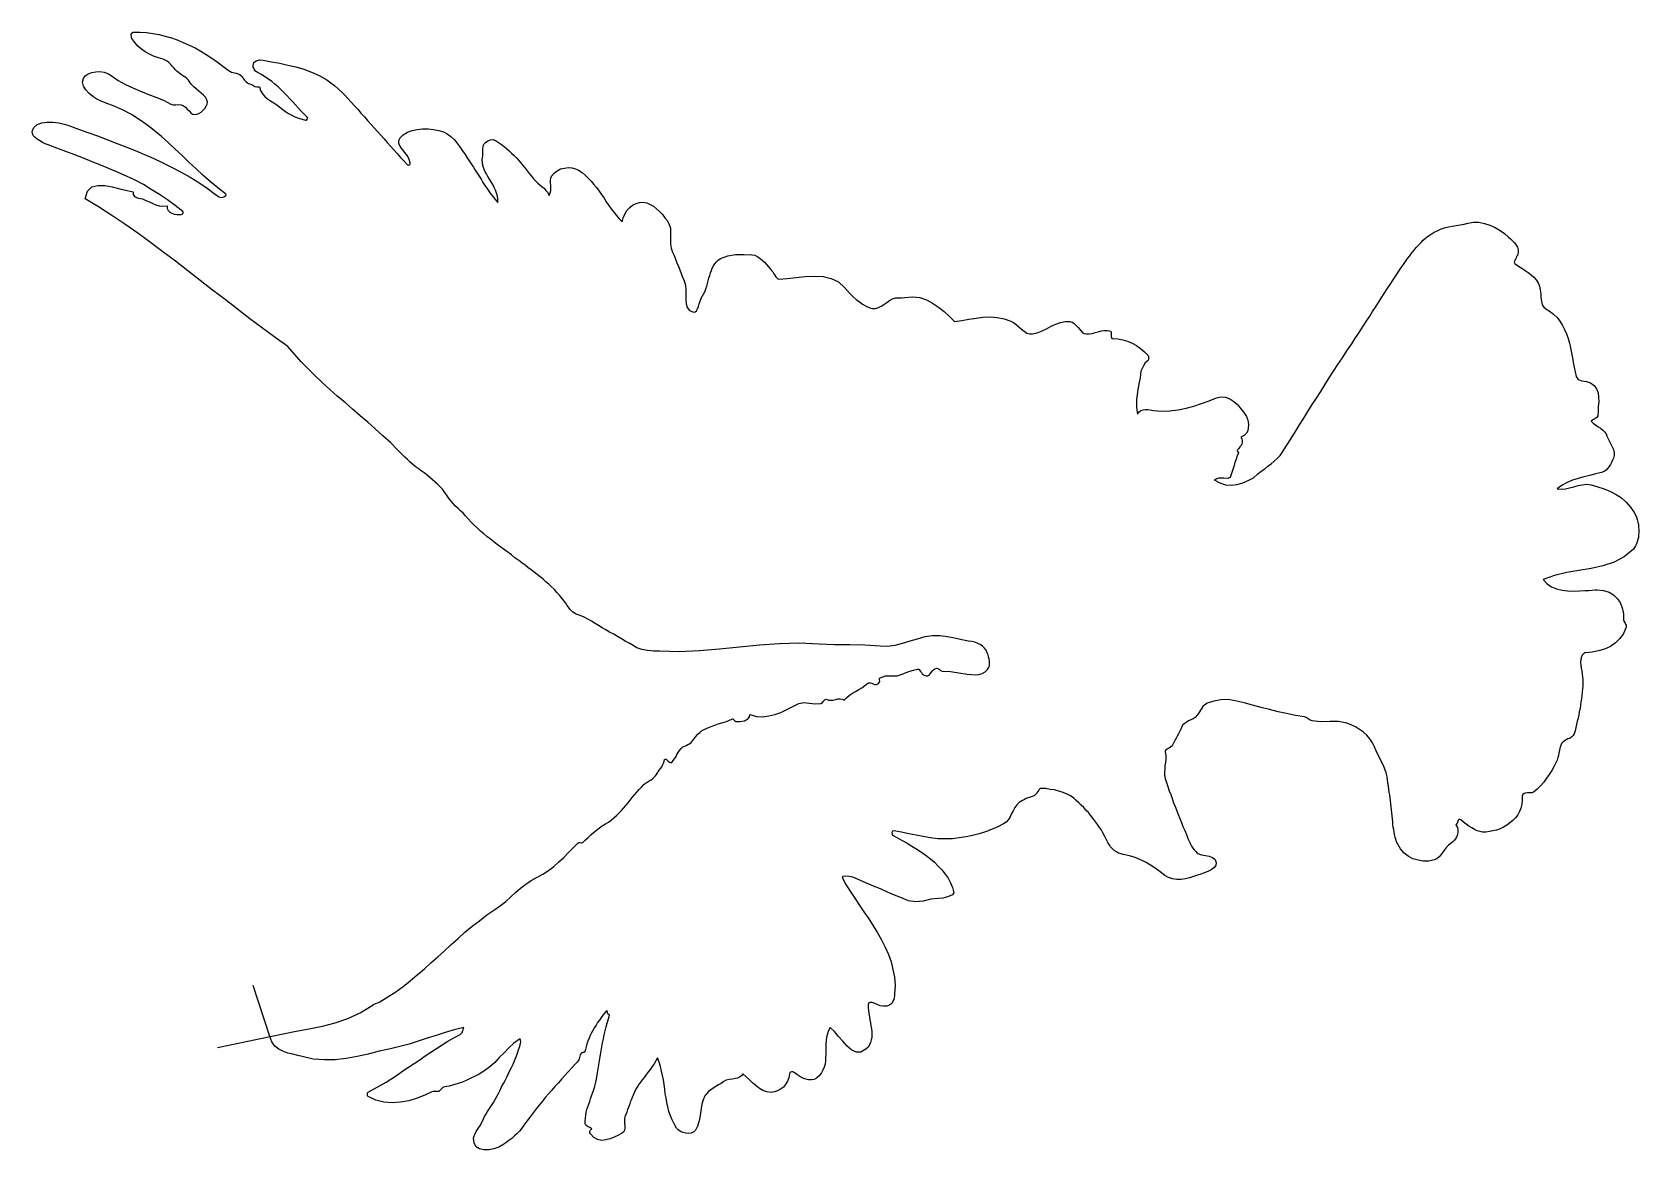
# Model space of a CAD drawing. Header units: metres. Extents: x 0 to 179, y 0 to 125.
import ezdxf

# ---------------------------------------------------------------- set-up
doc = ezdxf.new("R2010")
doc.units = ezdxf.units.M

msp = doc.modelspace()

# ---------------------------------------------------------------- linework, layer by layer
at = {"layer": 'CUT'}
for p, q in [((11.05, 124.48), (11.1, 124.66)), ((11.08, 124.25), (11.05, 124.48)), ((11.15, 124.05), (11.08, 124.25)), ((11.1, 124.66), (11.28, 124.76)), ((11.46, 123.59), (11.15, 124.05)), ((11.28, 124.76), (12.02, 124.76)), ((12.02, 124.76), (12.76, 124.71)), ((12.76, 124.71), (13.47, 124.61)), ((13.47, 124.61), (14.18, 124.48)), ((14.18, 124.48), (14.86, 124.33)), ((14.86, 124.33), (15.55, 124.13)), ((15.55, 124.13), (16.21, 123.9)), ((16.21, 123.9), (16.87, 123.62)), ((11.82, 123.19), (11.46, 123.59)), ((12.2, 122.85), (11.82, 123.19)), ((12.63, 122.55), (12.2, 122.85)), ((13.09, 122.32), (12.63, 122.55)), ((13.57, 122.09), (13.09, 122.32)), ((14.1, 121.91), (13.57, 122.09)), ((16.87, 123.62), (17.53, 123.31)), ((17.53, 123.31), (18.19, 123.01)), ((18.19, 123.01), (18.83, 122.65)), ((18.83, 122.65), (19.44, 122.27)), ((19.44, 122.27), (20.07, 121.86)), ((6.25, 120.11), (6.66, 120.26)), ((6.66, 120.26), (7.11, 120.34)), ((7.11, 120.34), (7.57, 120.37)), ((7.57, 120.37), (8.03, 120.29)), ((8.03, 120.29), (8.46, 120.16)), ((14.64, 121.74), (14.1, 121.91)), ((14.84, 121.64), (14.64, 121.74)), ((15.07, 121.51), (14.84, 121.64)), ((15.25, 121.36), (15.07, 121.51)), ((15.45, 121.18), (15.25, 121.36)), ((15.63, 120.97), (15.45, 121.18)), ((15.83, 120.77), (15.63, 120.97)), ((16.01, 120.57), (15.83, 120.77)), ((16.19, 120.36), (16.01, 120.57)), ((16.34, 120.24), (16.19, 120.36)), ((16.52, 120.11), (16.34, 120.24)), ((20.07, 121.86), (20.68, 121.43)), ((20.68, 121.43), (21.29, 120.97)), ((21.29, 120.97), (21.88, 120.52)), ((21.88, 120.52), (22.28, 120.31)), ((22.28, 120.31), (22.77, 120.19)), ((24.67, 121.05), (24.77, 121.36)), ((24.67, 120.95), (24.67, 121.05)), ((24.7, 120.85), (24.67, 120.95)), ((24.75, 120.75), (24.7, 120.85)), ((24.8, 120.62), (24.75, 120.75)), ((24.77, 121.36), (25.03, 121.56)), ((24.88, 120.52), (24.8, 120.62)), ((24.95, 120.42), (24.88, 120.52)), ((25.05, 120.34), (24.95, 120.42)), ((25.03, 121.56), (25.38, 121.66)), ((25.18, 120.26), (25.05, 120.34)), ((25.61, 120.03), (25.18, 120.26)), ((25.38, 121.66), (25.79, 121.64)), ((25.79, 121.64), (26.73, 121.46)), ((26.73, 121.46), (27.67, 121.28)), ((27.67, 121.28), (28.56, 121.08)), ((28.56, 121.08), (29.45, 120.87)), ((29.45, 120.87), (30.34, 120.62)), ((30.34, 120.62), (31.2, 120.31)), ((31.2, 120.31), (32.07, 119.91)), ((5.64, 119.17), (5.72, 119.58)), ((5.74, 118.74), (5.64, 119.17)), ((5.72, 119.58), (5.92, 119.88)), ((6, 118.33), (5.74, 118.74)), ((5.92, 119.88), (6.25, 120.11)), ((8.46, 120.16), (8.82, 119.93)), ((8.82, 119.93), (9.6, 119.37)), ((9.6, 119.37), (10.42, 118.92)), ((10.42, 118.92), (11.26, 118.54)), ((11.26, 118.54), (12.09, 118.18)), ((16.69, 119.98), (16.52, 120.11)), ((16.9, 119.86), (16.69, 119.98)), ((17.1, 119.73), (16.9, 119.86)), ((17.28, 119.58), (17.1, 119.73)), ((17.46, 119.4), (17.28, 119.58)), ((17.58, 119.22), (17.46, 119.4)), ((17.81, 118.92), (17.58, 119.22)), ((18.07, 118.64), (17.81, 118.92)), ((18.35, 118.38), (18.07, 118.64)), ((22.77, 120.19), (23.2, 120.03)), ((23.2, 120.03), (23.48, 119.78)), ((23.48, 119.78), (23.58, 119.6)), ((23.58, 119.6), (23.68, 119.45)), ((23.68, 119.45), (23.78, 119.32)), ((23.78, 119.32), (23.91, 119.22)), ((23.91, 119.22), (24.04, 119.12)), ((24.04, 119.12), (24.16, 119.04)), ((24.16, 119.04), (24.29, 118.99)), ((24.29, 118.99), (24.42, 118.94)), ((24.42, 118.94), (24.65, 118.84)), ((24.65, 118.84), (24.88, 118.71)), ((24.88, 118.71), (25.1, 118.64)), ((25.1, 118.64), (25.38, 118.66)), ((25.38, 118.66), (25.51, 118.23)), ((25.99, 119.78), (25.61, 120.03)), ((26.4, 119.53), (25.99, 119.78)), ((26.76, 119.25), (26.4, 119.53)), ((27.11, 118.94), (26.76, 119.25)), ((27.47, 118.64), (27.11, 118.94)), ((27.8, 118.33), (27.47, 118.64)), ((32.07, 119.91), (32.91, 119.42)), ((32.91, 119.42), (33.36, 119.12)), ((33.36, 119.12), (33.77, 118.79)), ((33.77, 118.79), (34.18, 118.43)), ((34.18, 118.43), (34.56, 118.08)), ((6.35, 117.95), (6, 118.33)), ((6.78, 117.57), (6.35, 117.95)), ((7.24, 117.27), (6.78, 117.57)), ((7.72, 117.04), (7.24, 117.27)), ((8.16, 116.86), (7.72, 117.04)), ((9.17, 116.48), (8.16, 116.86)), ((12.09, 118.18), (12.93, 117.85)), ((12.93, 117.85), (13.8, 117.52)), ((13.8, 117.52), (14.66, 117.16)), ((14.66, 117.16), (15.5, 116.73)), ((15.5, 116.73), (15.75, 116.66)), ((15.75, 116.66), (16.03, 116.66)), ((16.03, 116.66), (16.34, 116.68)), ((16.34, 116.68), (16.64, 116.66)), ((16.64, 116.66), (16.9, 116.55)), ((18.63, 118.18), (18.35, 118.38)), ((18.88, 117.95), (18.63, 118.18)), ((19.13, 117.72), (18.88, 117.95)), ((19.36, 117.49), (19.13, 117.72)), ((19.51, 117.21), (19.36, 117.49)), ((19.44, 116.48), (19.54, 116.71)), ((19.57, 116.96), (19.51, 117.21)), ((19.54, 116.71), (19.57, 116.96)), ((25.51, 118.23), (25.74, 117.87)), ((25.74, 117.87), (25.99, 117.59)), ((25.99, 117.59), (26.3, 117.32)), ((26.3, 117.32), (26.63, 117.09)), ((26.63, 117.09), (26.99, 116.86)), ((26.99, 116.86), (27.32, 116.63)), ((27.32, 116.63), (27.65, 116.38)), ((28.13, 118), (27.8, 118.33)), ((28.46, 117.67), (28.13, 118)), ((28.79, 117.32), (28.46, 117.67)), ((29.12, 116.99), (28.79, 117.32)), ((29.42, 116.63), (29.12, 116.99)), ((29.75, 116.27), (29.42, 116.63)), ((34.56, 118.08), (34.91, 117.72)), ((34.91, 117.72), (35.27, 117.34)), ((35.27, 117.34), (35.62, 116.93)), ((35.62, 116.93), (35.98, 116.55)), ((10.16, 116.05), (9.17, 116.48)), ((11.08, 115.56), (10.16, 116.05)), ((11.97, 115), (11.08, 115.56)), ((12.81, 114.42), (11.97, 115)), ((16.9, 116.55), (17.13, 116.38)), ((17.13, 116.38), (17.33, 116.17)), ((17.33, 116.17), (17.53, 115.97)), ((17.53, 115.97), (17.74, 115.77)), ((17.74, 115.77), (17.91, 115.61)), ((17.91, 115.61), (18.14, 115.56)), ((18.14, 115.56), (18.4, 115.59)), ((18.4, 115.59), (18.63, 115.69)), ((18.63, 115.69), (18.88, 115.84)), ((18.88, 115.84), (19.08, 116.02)), ((19.08, 116.02), (19.29, 116.25)), ((19.29, 116.25), (19.44, 116.48)), ((27.65, 116.38), (27.98, 116.12)), ((27.98, 116.12), (28.31, 115.89)), ((28.31, 115.89), (28.64, 115.69)), ((28.64, 115.69), (28.99, 115.49)), ((28.99, 115.49), (29.35, 115.31)), ((29.35, 115.31), (29.73, 115.16)), ((29.73, 115.16), (30.14, 115.03)), ((30.06, 115.94), (29.75, 116.27)), ((30.39, 115.59), (30.06, 115.94)), ((30.14, 115.03), (30.54, 114.93)), ((30.72, 115.26), (30.39, 115.59)), ((30.54, 114.93), (30.64, 114.95)), ((30.64, 114.95), (30.72, 115.03)), ((30.77, 115.16), (30.72, 115.26)), ((30.72, 115.03), (30.77, 115.16)), ((35.98, 116.55), (36.36, 116.15)), ((36.36, 116.15), (36.72, 115.71)), ((36.72, 115.71), (37.1, 115.31)), ((37.1, 115.31), (37.45, 114.9)), ((37.45, 114.9), (37.84, 114.49)), ((0, 113.66), (0.2, 114.11)), ((0.03, 113.43), (0, 113.66)), ((0.13, 113.23), (0.03, 113.43)), ((0.3, 113.02), (0.13, 113.23)), ((0.2, 114.11), (0.56, 114.45)), ((0.56, 114.45), (1.07, 114.62)), ((1.07, 114.62), (1.68, 114.72)), ((1.68, 114.72), (2.31, 114.7)), ((2.31, 114.7), (2.97, 114.62)), ((2.97, 114.62), (3.58, 114.5)), ((3.58, 114.5), (4.09, 114.34)), ((4.09, 114.34), (5.16, 113.94)), ((5.16, 113.94), (6.23, 113.56)), ((6.23, 113.56), (7.29, 113.17)), ((7.29, 113.17), (8.36, 112.77)), ((13.62, 113.78), (12.81, 114.42)), ((14.43, 113.12), (13.62, 113.78)), ((15.22, 112.41), (14.43, 113.12)), ((37.84, 114.49), (38.19, 114.09)), ((38.19, 114.09), (38.57, 113.66)), ((38.57, 113.66), (38.93, 113.25)), ((38.93, 113.25), (39.31, 112.84)), ((41.06, 112.94), (41.44, 113.3)), ((41.44, 113.3), (41.9, 113.58)), ((41.9, 113.58), (42.43, 113.78)), ((42.43, 113.78), (42.99, 113.91)), ((42.99, 113.91), (43.6, 113.96)), ((43.6, 113.96), (44.21, 113.96)), ((44.21, 113.96), (44.82, 113.89)), ((44.82, 113.89), (45.41, 113.78)), ((45.41, 113.78), (45.92, 113.63)), ((45.92, 113.63), (46.35, 113.4)), ((46.35, 113.4), (46.75, 113.1)), ((46.75, 113.1), (47.11, 112.77)), ((0.56, 112.82), (0.3, 113.02)), ((0.86, 112.64), (0.56, 112.82)), ((1.17, 112.46), (0.86, 112.64)), ((1.47, 112.31), (1.17, 112.46)), ((1.78, 112.18), (1.47, 112.31)), ((2.77, 111.8), (1.78, 112.18)), ((3.76, 111.42), (2.77, 111.8)), ((4.75, 111.07), (3.76, 111.42)), ((8.36, 112.77), (9.4, 112.36)), ((9.4, 112.36), (10.47, 111.95)), ((10.47, 111.95), (11.51, 111.55)), ((11.51, 111.55), (12.55, 111.12)), ((15.98, 111.7), (15.22, 112.41)), ((16.75, 110.99), (15.98, 111.7)), ((39.31, 112.84), (39.66, 112.44)), ((39.66, 112.44), (40.02, 112.03)), ((40.02, 112.03), (40.4, 111.62)), ((40.4, 111.62), (40.78, 111.22)), ((40.94, 112.64), (41.06, 112.94)), ((40.96, 112.34), (40.94, 112.64)), ((41.11, 112), (40.96, 112.34)), ((41.37, 111.67), (41.11, 112)), ((41.62, 111.32), (41.37, 111.67)), ((41.9, 110.94), (41.62, 111.32)), ((47.11, 112.77), (47.44, 112.39)), ((47.44, 112.39), (47.75, 111.95)), ((47.75, 111.95), (48.05, 111.52)), ((48.05, 111.52), (48.36, 111.09)), ((50.34, 111.75), (50.36, 111.95)), ((50.34, 111.55), (50.34, 111.75)), ((50.34, 111.32), (50.34, 111.55)), ((50.34, 111.12), (50.34, 111.32)), ((50.36, 111.95), (50.41, 112.13)), ((50.41, 112.13), (50.49, 112.31)), ((50.49, 112.31), (50.62, 112.46)), ((50.62, 112.46), (50.87, 112.64)), ((50.87, 112.64), (51.18, 112.74)), ((51.18, 112.74), (51.48, 112.77)), ((51.48, 112.77), (51.76, 112.67)), ((51.76, 112.67), (52.09, 112.46)), ((52.09, 112.46), (52.4, 112.23)), ((52.4, 112.23), (52.7, 112)), ((52.7, 112), (52.98, 111.78)), ((52.98, 111.78), (53.26, 111.52)), ((53.26, 111.52), (53.54, 111.27)), ((53.54, 111.27), (53.82, 110.99)), ((5.72, 110.68), (4.75, 111.07)), ((6.71, 110.3), (5.72, 110.68)), ((7.67, 109.92), (6.71, 110.3)), ((8.64, 109.52), (7.67, 109.92)), ((9.6, 109.11), (8.64, 109.52)), ((12.55, 111.12), (13.59, 110.66)), ((13.59, 110.66), (14.61, 110.18)), ((14.61, 110.18), (15.63, 109.67)), ((15.63, 109.67), (16.64, 109.13)), ((17.51, 110.25), (16.75, 110.99)), ((18.3, 109.52), (17.51, 110.25)), ((19.08, 108.78), (18.3, 109.52)), ((40.78, 111.22), (41.14, 110.78)), ((41.14, 110.78), (41.52, 110.38)), ((41.52, 110.38), (41.9, 109.95)), ((42.1, 110.53), (41.9, 110.94)), ((41.9, 109.95), (42, 109.9)), ((42, 109.9), (42.1, 109.95)), ((42.23, 110.12), (42.1, 110.53)), ((42.1, 109.95), (42.21, 110.02)), ((42.21, 110.02), (42.23, 110.12)), ((48.36, 111.09), (48.58, 110.73)), ((48.58, 110.73), (48.81, 110.4)), ((48.81, 110.4), (49.04, 110.05)), ((49.04, 110.05), (49.27, 109.69)), ((49.27, 109.69), (49.47, 109.36)), ((50.26, 110.56), (50.31, 110.91)), ((50.29, 110.2), (50.26, 110.56)), ((50.34, 109.87), (50.29, 110.2)), ((50.31, 110.91), (50.34, 111.12)), ((50.44, 109.54), (50.34, 109.87)), ((50.57, 109.23), (50.44, 109.54)), ((53.82, 110.99), (54.07, 110.73)), ((54.07, 110.73), (54.33, 110.45)), ((54.33, 110.45), (54.56, 110.18)), ((54.56, 110.18), (54.81, 109.87)), ((54.81, 109.87), (55.04, 109.59)), ((55.04, 109.59), (55.29, 109.29)), ((58.62, 109.29), (59, 109.49)), ((59, 109.49), (59.43, 109.59)), ((59.43, 109.59), (59.87, 109.64)), ((59.87, 109.64), (60.27, 109.62)), ((60.27, 109.62), (60.68, 109.51)), ((60.68, 109.51), (61.01, 109.36)), ((6.66, 107.48), (7.32, 107.66)), ((7.32, 107.66), (8.11, 107.66)), ((8.11, 107.66), (8.94, 107.51)), ((10.54, 108.68), (9.6, 109.11)), ((11.49, 108.22), (10.54, 108.68)), ((12.43, 107.74), (11.49, 108.22)), ((13.31, 107.2), (12.43, 107.74)), ((16.64, 109.13), (17.63, 108.58)), ((17.63, 108.58), (18.6, 107.97)), ((18.6, 107.97), (19.54, 107.33)), ((19.9, 108.07), (19.08, 108.78)), ((20.73, 107.38), (19.9, 108.07)), ((49.47, 109.36), (49.7, 109.01)), ((49.7, 109.01), (49.91, 108.68)), ((49.91, 108.68), (50.13, 108.35)), ((50.13, 108.35), (50.34, 107.99)), ((50.34, 107.99), (50.57, 107.66)), ((50.72, 108.93), (50.57, 109.23)), ((50.57, 107.66), (50.77, 107.33)), ((50.9, 108.63), (50.72, 108.93)), ((51.07, 108.35), (50.9, 108.63)), ((51.25, 108.04), (51.07, 108.35)), ((51.43, 107.74), (51.25, 108.04)), ((51.61, 107.43), (51.43, 107.74)), ((55.29, 109.29), (55.52, 108.98)), ((55.52, 108.98), (55.75, 108.68)), ((55.75, 108.68), (56, 108.37)), ((56, 108.37), (56.23, 108.12)), ((56.23, 108.12), (56.46, 107.89)), ((56.46, 107.89), (56.71, 107.71)), ((56.71, 107.71), (56.94, 107.51)), ((57.88, 108.22), (57.91, 108.47)), ((57.88, 107.94), (57.88, 108.22)), ((57.91, 107.66), (57.88, 107.94)), ((57.91, 108.47), (58.01, 108.7)), ((57.93, 107.38), (57.91, 107.66)), ((58.01, 108.7), (58.29, 109.03)), ((58.29, 109.03), (58.62, 109.29)), ((61.01, 109.36), (61.42, 109.08)), ((61.42, 109.08), (61.77, 108.8)), ((61.77, 108.8), (62.1, 108.47)), ((62.1, 108.47), (62.43, 108.14)), ((62.43, 108.14), (62.74, 107.76)), ((62.74, 107.76), (63.04, 107.41)), ((5.92, 106.16), (6.17, 107)), ((7.42, 105.25), (5.92, 106.16)), ((6.17, 107), (6.66, 107.48)), ((8.94, 107.51), (9.78, 107.28)), ((9.78, 107.28), (10.6, 107.08)), ((10.6, 107.08), (11.28, 106.95)), ((11.28, 106.95), (11.28, 106.62)), ((11.28, 106.62), (11.43, 106.42)), ((11.43, 106.42), (11.66, 106.29)), ((11.66, 106.29), (11.89, 106.24)), ((11.89, 106.24), (12.32, 106.14)), ((12.32, 106.14), (12.7, 105.98)), ((12.7, 105.98), (13.09, 105.81)), ((14.23, 106.64), (13.31, 107.2)), ((15.12, 106.06), (14.23, 106.64)), ((15.98, 105.42), (15.12, 106.06)), ((19.54, 107.33), (20.48, 106.64)), ((20.48, 106.64), (20.66, 106.52)), ((20.66, 106.52), (20.86, 106.39)), ((21.6, 106.72), (20.73, 107.38)), ((20.86, 106.39), (21.14, 106.31)), ((21.14, 106.31), (21.42, 106.36)), ((21.42, 106.36), (21.52, 106.44)), ((21.52, 106.44), (21.62, 106.54)), ((21.65, 106.64), (21.6, 106.72)), ((21.62, 106.54), (21.65, 106.64)), ((50.77, 107.33), (51, 107.02)), ((51, 107.02), (51.23, 106.69)), ((51.23, 106.69), (51.48, 106.36)), ((51.48, 106.36), (51.73, 106.06)), ((51.76, 107.13), (51.61, 107.43)), ((51.73, 106.06), (51.99, 105.75)), ((51.86, 106.8), (51.76, 107.13)), ((51.96, 106.47), (51.86, 106.8)), ((51.99, 106.11), (51.96, 106.47)), ((51.99, 105.75), (51.99, 106.11)), ((56.94, 107.51), (57.17, 107.33)), ((57.17, 107.33), (57.38, 107.1)), ((57.38, 107.1), (57.58, 106.85)), ((57.58, 106.85), (57.73, 106.54)), ((57.73, 106.54), (57.86, 106.82)), ((57.86, 106.82), (57.93, 107.1)), ((57.93, 107.1), (57.93, 107.38)), ((63.04, 107.41), (63.32, 107.02)), ((63.32, 107.02), (63.58, 106.62)), ((63.58, 106.62), (63.86, 106.24)), ((63.86, 106.24), (64.11, 105.83)), ((8.89, 104.31), (7.42, 105.25)), ((10.34, 103.32), (8.89, 104.31)), ((13.09, 105.81), (13.47, 105.63)), ((13.47, 105.63), (13.82, 105.48)), ((13.82, 105.48), (14.2, 105.37)), ((14.2, 105.37), (14.61, 105.32)), ((14.61, 105.32), (15.07, 105.37)), ((15.07, 105.37), (15.09, 105.07)), ((15.09, 105.07), (15.2, 104.84)), ((15.2, 104.84), (15.37, 104.66)), ((15.37, 104.66), (15.6, 104.54)), ((15.6, 104.54), (15.86, 104.46)), ((15.86, 104.46), (16.14, 104.41)), ((16.82, 104.74), (15.98, 105.42)), ((16.14, 104.41), (16.39, 104.41)), ((16.39, 104.41), (16.64, 104.41)), ((16.64, 104.41), (16.75, 104.43)), ((16.75, 104.43), (16.85, 104.54)), ((16.87, 104.64), (16.82, 104.74)), ((16.85, 104.54), (16.87, 104.64)), ((64.11, 105.83), (64.39, 105.42)), ((64.39, 105.42), (64.67, 105.04)), ((64.67, 105.04), (64.95, 104.66)), ((64.95, 104.66), (65.25, 104.28)), ((65.25, 104.28), (65.56, 103.92)), ((65.99, 104.02), (66.17, 104.46)), ((66.17, 104.46), (66.42, 104.84)), ((66.42, 104.84), (66.73, 105.17)), ((66.73, 105.17), (67.06, 105.45)), ((67.06, 105.45), (67.44, 105.65)), ((67.44, 105.65), (67.84, 105.75)), ((67.84, 105.75), (68.25, 105.78)), ((68.25, 105.78), (68.63, 105.7)), ((68.63, 105.7), (69.01, 105.52)), ((69.01, 105.52), (69.37, 105.32)), ((69.37, 105.32), (69.72, 105.04)), ((69.72, 105.04), (70.06, 104.74)), ((70.06, 104.74), (70.39, 104.41)), ((70.39, 104.41), (70.67, 104.05)), ((11.79, 102.32), (10.34, 103.32)), ((13.21, 101.28), (11.79, 102.32)), ((65.56, 103.92), (65.89, 103.57)), ((65.89, 103.57), (65.99, 104.02)), ((70.67, 104.05), (70.94, 103.69)), ((70.94, 103.69), (71.15, 103.29)), ((71.15, 103.29), (71.27, 102.88)), ((71.27, 102.88), (71.3, 102.45)), ((71.3, 102.45), (71.3, 101.99)), ((156.24, 102.22), (156.55, 102.42)), ((156.55, 102.42), (156.88, 102.6)), ((156.88, 102.6), (157.28, 102.78)), ((157.28, 102.78), (157.72, 102.91)), ((157.72, 102.91), (158.15, 103.03)), ((158.15, 103.03), (158.58, 103.11)), ((158.58, 103.11), (159.01, 103.19)), ((159.01, 103.19), (159.47, 103.26)), ((159.47, 103.26), (159.9, 103.34)), ((159.9, 103.34), (160.31, 103.44)), ((160.31, 103.44), (160.94, 103.54)), ((160.94, 103.54), (161.55, 103.54)), ((161.55, 103.54), (162.19, 103.41)), ((162.19, 103.41), (162.77, 103.21)), ((162.77, 103.21), (163.36, 102.96)), ((163.36, 102.96), (163.92, 102.63)), ((163.92, 102.63), (164.4, 102.27)), ((164.4, 102.27), (164.86, 101.89)), ((14.61, 100.24), (13.21, 101.28)), ((71.3, 101.99), (71.27, 101.53)), ((71.27, 101.53), (71.27, 101.08)), ((71.27, 101.08), (71.35, 100.65)), ((71.35, 100.65), (71.5, 100.21)), ((154.31, 100.44), (154.57, 100.72)), ((154.57, 100.72), (154.82, 101)), ((154.82, 101), (155.1, 101.28)), ((155.1, 101.28), (155.35, 101.53)), ((155.35, 101.53), (155.63, 101.79)), ((155.63, 101.79), (155.94, 102.02)), ((155.94, 102.02), (156.24, 102.22)), ((164.86, 101.89), (165.09, 101.69)), ((165.09, 101.69), (165.31, 101.48)), ((165.31, 101.48), (165.54, 101.25)), ((165.54, 101.25), (165.72, 101)), ((165.72, 101), (165.87, 100.75)), ((165.87, 100.75), (165.95, 100.47)), ((16.01, 99.2), (14.61, 100.24)), ((17.38, 98.13), (16.01, 99.2)), ((71.5, 100.21), (71.68, 99.83)), ((71.68, 99.83), (71.86, 99.43)), ((71.86, 99.43), (72.01, 99.02)), ((72.01, 99.02), (72.16, 98.61)), ((76.08, 98.66), (76.23, 98.89)), ((76.23, 98.89), (76.41, 99.12)), ((76.41, 99.12), (76.61, 99.3)), ((76.61, 99.3), (76.86, 99.48)), ((76.86, 99.48), (77.68, 99.78)), ((77.68, 99.78), (78.54, 99.93)), ((78.54, 99.93), (79.48, 99.93)), ((79.48, 99.93), (80.37, 99.91)), ((80.37, 99.91), (80.7, 99.86)), ((80.7, 99.86), (80.98, 99.73)), ((80.98, 99.73), (81.26, 99.55)), ((81.26, 99.55), (81.51, 99.32)), ((81.51, 99.32), (81.77, 99.07)), ((81.77, 99.07), (82, 98.82)), ((82, 98.82), (82.23, 98.56)), ((152.91, 98.51), (153.14, 98.84)), ((153.14, 98.84), (153.37, 99.17)), ((153.37, 99.17), (153.6, 99.5)), ((153.6, 99.5), (153.83, 99.81)), ((153.83, 99.81), (154.08, 100.14)), ((154.08, 100.14), (154.31, 100.44)), ((165.52, 99.17), (165.49, 99.07)), ((165.49, 99.07), (165.52, 98.97)), ((165.57, 99.3), (165.52, 99.17)), ((165.52, 98.97), (165.59, 98.89)), ((165.64, 99.42), (165.57, 99.3)), ((165.59, 98.89), (165.97, 98.64)), ((165.7, 99.58), (165.64, 99.42)), ((165.77, 99.7), (165.7, 99.58)), ((165.85, 99.83), (165.77, 99.7)), ((165.95, 100.16), (165.85, 99.83)), ((165.95, 100.47), (165.95, 100.16)), ((18.78, 97.04), (17.38, 98.13)), ((20.15, 95.97), (18.78, 97.04)), ((72.16, 98.61), (72.32, 98.23)), ((72.32, 98.23), (72.47, 97.82)), ((72.47, 97.82), (72.62, 97.42)), ((72.62, 97.42), (72.8, 97.01)), ((72.8, 97.01), (72.95, 96.53)), ((75.42, 96.71), (75.49, 97.01)), ((75.49, 97.01), (75.57, 97.29)), ((75.57, 97.29), (75.67, 97.6)), ((75.67, 97.6), (75.75, 97.88)), ((75.75, 97.88), (75.85, 98.16)), ((75.85, 98.16), (75.95, 98.41)), ((75.95, 98.41), (76.08, 98.66)), ((82.23, 98.56), (82.45, 98.31)), ((82.45, 98.31), (82.58, 98.16)), ((82.58, 98.16), (82.71, 98)), ((82.71, 98), (82.84, 97.8)), ((82.84, 97.8), (82.94, 97.62)), ((82.94, 97.62), (83.06, 97.44)), ((83.06, 97.44), (83.17, 97.32)), ((83.17, 97.32), (83.27, 97.22)), ((83.27, 97.22), (83.34, 97.19)), ((83.34, 97.19), (84.31, 97.27)), ((84.31, 97.27), (85.3, 97.37)), ((85.3, 97.37), (86.34, 97.47)), ((86.34, 97.47), (87.36, 97.52)), ((87.36, 97.52), (88.32, 97.47)), ((88.32, 97.47), (89.24, 97.27)), ((89.24, 97.27), (90.03, 96.88)), ((151.64, 96.6), (152, 97.11)), ((152, 97.11), (152.33, 97.65)), ((152.33, 97.65), (152.69, 98.18)), ((152.69, 98.18), (152.91, 98.51)), ((165.97, 98.64), (166.36, 98.41)), ((166.36, 98.41), (166.71, 98.15)), ((166.71, 98.15), (167.07, 97.93)), ((167.07, 97.93), (167.4, 97.67)), ((167.4, 97.67), (167.7, 97.42)), ((167.7, 97.42), (167.96, 97.11)), ((167.96, 97.11), (168.19, 96.76)), ((21.55, 94.9), (20.15, 95.97)), ((72.95, 96.53), (73, 96)), ((73, 95.46), (72.98, 94.93)), ((73, 96), (73, 95.46)), ((74.71, 95.06), (74.86, 95.33)), ((74.86, 95.33), (75.01, 95.59)), ((75.01, 95.59), (75.14, 95.84)), ((75.14, 95.84), (75.24, 96.12)), ((75.24, 96.12), (75.34, 96.4)), ((75.34, 96.4), (75.42, 96.71)), ((90.03, 96.88), (90.71, 96.27)), ((90.71, 96.27), (91.02, 95.92)), ((91.02, 95.92), (91.35, 95.56)), ((91.35, 95.56), (91.68, 95.23)), ((91.68, 95.23), (92.03, 94.93)), ((96.07, 95), (96.4, 95.11)), ((96.4, 95.11), (96.73, 95.11)), ((96.73, 95.11), (97.09, 95.11)), ((97.09, 95.11), (97.47, 95.13)), ((97.47, 95.13), (98.31, 95.21)), ((98.31, 95.21), (99.12, 95.13)), ((99.12, 95.13), (99.86, 94.88)), ((150.65, 95.08), (150.98, 95.59)), ((150.98, 95.59), (151.31, 96.1)), ((151.31, 96.1), (151.64, 96.6)), ((168.19, 96.76), (168.34, 96.4)), ((168.34, 96.4), (168.41, 95.99)), ((168.41, 95.99), (168.47, 95.56)), ((168.47, 95.56), (168.49, 95.13)), ((168.49, 95.13), (168.54, 94.7)), ((22.92, 93.84), (21.55, 94.9)), ((24.32, 92.77), (22.92, 93.84)), ((72.98, 94.93), (73.03, 94.45)), ((73.03, 94.45), (73.16, 94.01)), ((73.16, 94.01), (73.41, 93.68)), ((73.41, 93.68), (73.87, 93.51)), ((73.87, 93.51), (74.04, 93.53)), ((74.04, 93.53), (74.17, 93.66)), ((74.17, 93.66), (74.3, 93.86)), ((74.3, 93.86), (74.4, 94.14)), ((74.4, 94.14), (74.48, 94.45)), ((74.48, 94.45), (74.6, 94.75)), ((74.6, 94.75), (74.71, 95.06)), ((92.03, 94.93), (92.39, 94.65)), ((92.39, 94.65), (92.74, 94.39)), ((92.74, 94.39), (93.13, 94.17)), ((93.13, 94.17), (93.53, 93.99)), ((93.53, 93.99), (93.86, 93.91)), ((93.86, 93.91), (94.17, 93.91)), ((94.17, 93.91), (94.5, 94.01)), ((94.5, 94.01), (94.8, 94.17)), ((94.8, 94.17), (95.11, 94.37)), ((95.11, 94.37), (95.44, 94.6)), ((95.44, 94.6), (95.74, 94.8)), ((95.74, 94.8), (96.07, 95)), ((99.86, 94.88), (100.55, 94.52)), ((100.55, 94.52), (101.21, 94.06)), ((101.21, 94.06), (101.84, 93.56)), ((101.84, 93.56), (102.43, 93.02)), ((149.38, 93.07), (149.69, 93.56)), ((149.69, 93.56), (150.02, 94.06)), ((150.02, 94.06), (150.35, 94.57)), ((150.35, 94.57), (150.65, 95.08)), ((168.54, 94.7), (168.64, 94.34)), ((168.64, 94.34), (168.8, 94.06)), ((168.8, 94.06), (169.02, 93.86)), ((169.02, 93.86), (169.51, 93.58)), ((169.51, 93.58), (169.91, 93.25)), ((25.71, 91.7), (24.32, 92.77)), ((27.14, 90.69), (25.71, 91.7)), ((102.43, 93.02), (103.01, 92.46)), ((103.01, 92.46), (103.8, 92.59)), ((103.8, 92.59), (104.59, 92.74)), ((104.59, 92.74), (105.4, 92.84)), ((105.4, 92.84), (106.19, 92.95)), ((106.19, 92.95), (107, 92.97)), ((107, 92.97), (107.76, 92.92)), ((107.76, 92.92), (108.55, 92.77)), ((108.55, 92.77), (109.29, 92.51)), ((109.29, 92.51), (109.59, 92.34)), ((109.59, 92.34), (109.9, 92.11)), ((109.9, 92.11), (110.2, 91.85)), ((110.2, 91.85), (110.48, 91.6)), ((110.48, 91.6), (110.79, 91.37)), ((112.77, 91.42), (113.28, 91.65)), ((113.28, 91.65), (113.78, 91.93)), ((113.78, 91.93), (114.32, 92.16)), ((114.32, 92.16), (114.83, 92.36)), ((114.83, 92.36), (115.36, 92.46)), ((115.36, 92.46), (115.89, 92.46)), ((115.89, 92.46), (116.12, 92.39)), ((116.12, 92.39), (116.35, 92.23)), ((116.35, 92.23), (116.58, 92.01)), ((116.58, 92.01), (116.81, 91.78)), ((116.81, 91.78), (117.04, 91.52)), ((117.04, 91.52), (117.26, 91.29)), ((148.04, 91.01), (148.39, 91.55)), ((148.39, 91.55), (148.72, 92.06)), ((148.72, 92.06), (149.05, 92.56)), ((149.05, 92.56), (149.38, 93.07)), ((169.91, 93.25), (170.29, 92.89)), ((170.29, 92.89), (170.6, 92.49)), ((170.6, 92.49), (170.88, 92.03)), ((170.88, 92.03), (171.13, 91.57)), ((171.13, 91.57), (171.34, 91.09)), ((28.56, 89.67), (27.14, 90.69)), ((110.79, 91.37), (111.09, 91.17)), ((111.09, 91.17), (111.4, 91.07)), ((111.4, 91.07), (111.7, 91.07)), ((111.7, 91.07), (112.23, 91.19)), ((112.23, 91.19), (112.77, 91.42)), ((117.26, 91.29), (117.49, 91.14)), ((117.49, 91.14), (117.72, 91.07)), ((117.72, 91.07), (118.05, 91.07)), ((118.05, 91.07), (118.36, 91.12)), ((118.36, 91.12), (118.71, 91.22)), ((118.71, 91.22), (119.04, 91.32)), ((119.04, 91.32), (119.4, 91.42)), ((119.4, 91.42), (119.73, 91.47)), ((119.73, 91.47), (120.09, 91.47)), ((120.09, 91.47), (120.44, 91.37)), ((120.44, 91.37), (120.49, 91.32)), ((120.49, 91.32), (120.49, 91.22)), ((120.49, 91.22), (120.49, 91.09)), ((120.49, 91.09), (120.49, 90.94)), ((120.49, 90.94), (120.49, 90.79)), ((120.49, 90.79), (120.52, 90.68)), ((120.52, 90.68), (120.57, 90.58)), ((120.57, 90.58), (120.67, 90.56)), ((120.67, 90.56), (121.25, 90.53)), ((121.25, 90.53), (121.81, 90.43)), ((121.81, 90.43), (122.32, 90.28)), ((122.32, 90.28), (122.83, 90.05)), ((122.83, 90.05), (123.31, 89.77)), ((123.31, 89.77), (123.77, 89.44)), ((146.82, 89.18), (147.35, 89.97)), ((147.35, 89.97), (147.71, 90.51)), ((147.71, 90.51), (148.04, 91.01)), ((171.34, 91.09), (171.51, 90.56)), ((171.51, 90.56), (171.67, 90.05)), ((171.67, 90.05), (171.79, 89.51)), ((29.3, 88.81), (28.56, 89.67)), ((30.03, 87.97), (29.3, 88.81)), ((30.82, 87.18), (30.03, 87.97)), ((123.77, 89.44), (124.2, 89.06)), ((124.2, 89.06), (124.61, 88.65)), ((124.61, 88.12), (124.3, 87.84)), ((124.61, 88.65), (124.66, 88.55)), ((124.66, 88.22), (124.61, 88.12)), ((124.66, 88.55), (124.68, 88.4)), ((124.68, 88.4), (124.66, 88.22)), ((145.82, 87.66), (146.31, 88.42)), ((146.31, 88.42), (146.82, 89.18)), ((171.79, 89.51), (171.9, 88.96)), ((171.9, 88.96), (172, 88.42)), ((172, 88.42), (172.1, 87.89)), ((31.61, 86.39), (30.82, 87.18)), ((32.42, 85.63), (31.61, 86.39)), ((123.72, 86.19), (123.67, 85.83)), ((123.77, 86.54), (123.72, 86.19)), ((123.82, 86.9), (123.77, 86.54)), ((123.95, 87.23), (123.82, 86.9)), ((124.1, 87.53), (123.95, 87.23)), ((124.3, 87.84), (124.1, 87.53)), ((144.35, 85.4), (144.83, 86.16)), ((144.83, 86.16), (145.32, 86.9)), ((145.32, 86.9), (145.82, 87.66)), ((172.1, 87.89), (172.2, 87.35)), ((172.2, 87.35), (172.3, 86.85)), ((172.3, 86.85), (172.4, 86.34)), ((172.4, 86.34), (172.66, 85.98)), ((33.26, 84.89), (32.42, 85.63)), ((34.07, 84.13), (33.26, 84.89)), ((123.44, 84.66), (123.39, 84.23)), ((123.52, 85.07), (123.44, 84.66)), ((123.59, 85.48), (123.52, 85.07)), ((123.67, 85.83), (123.59, 85.48)), ((143.41, 83.92), (143.89, 84.66)), ((143.89, 84.66), (144.35, 85.4)), ((172.66, 85.98), (173.06, 85.83)), ((173.06, 85.83), (173.57, 85.75)), ((173.57, 85.75), (174.03, 85.6)), ((174.03, 85.6), (174.44, 85.32)), ((174.44, 85.32), (174.69, 84.94)), ((174.69, 84.94), (174.87, 84.51)), ((174.87, 84.51), (174.92, 84.03)), ((34.94, 83.42), (34.07, 84.13)), ((35.78, 82.68), (34.94, 83.42)), ((36.64, 81.95), (35.78, 82.68)), ((123.39, 84.23), (123.34, 83.82)), ((123.34, 83.82), (123.34, 83.39)), ((123.34, 83.39), (123.34, 82.99)), ((123.34, 82.99), (123.36, 82.55)), ((123.36, 82.55), (123.44, 82.12)), ((123.82, 82.53), (124.07, 82.6)), ((124.07, 82.6), (124.33, 82.63)), ((124.33, 82.63), (124.58, 82.63)), ((124.58, 82.63), (124.81, 82.6)), ((124.81, 82.6), (125.04, 82.55)), ((125.04, 82.55), (125.22, 82.53)), ((127.05, 82.48), (127.96, 82.6)), ((127.96, 82.6), (128.85, 82.78)), ((128.85, 82.78), (129.74, 83.01)), ((129.74, 83.01), (130.58, 83.32)), ((130.58, 83.32), (131.44, 83.62)), ((131.44, 83.62), (132.26, 83.95)), ((132.26, 83.95), (132.77, 84.05)), ((132.77, 84.05), (133.25, 84)), ((133.25, 84), (133.73, 83.82)), ((133.73, 83.82), (134.19, 83.54)), ((134.19, 83.54), (134.62, 83.16)), ((134.62, 83.16), (134.98, 82.73)), ((134.98, 82.73), (135.31, 82.3)), ((142.47, 82.43), (142.95, 83.19)), ((142.95, 83.19), (143.41, 83.92)), ((174.89, 82.96), (174.87, 82.45)), ((174.94, 83.49), (174.89, 82.96)), ((174.92, 84.03), (174.94, 83.49)), ((37.48, 81.21), (36.64, 81.95)), ((38.32, 80.47), (37.48, 81.21)), ((123.44, 82.12), (123.62, 82.38)), ((123.62, 82.38), (123.82, 82.53)), ((125.22, 82.53), (126.13, 82.45)), ((126.13, 82.45), (127.05, 82.48)), ((135.31, 82.3), (135.59, 81.84)), ((135.59, 81.84), (135.71, 81.56)), ((135.71, 81.56), (135.79, 81.26)), ((135.79, 81.26), (135.84, 80.93)), ((135.84, 80.93), (135.81, 80.6)), ((141.07, 80.19), (141.53, 80.93)), ((141.53, 80.93), (142.01, 81.69)), ((142.01, 81.69), (142.47, 82.43)), ((174.28, 81.49), (174.08, 81.33)), ((174.08, 81.33), (174.33, 81.13)), ((174.51, 81.61), (174.28, 81.49)), ((174.33, 81.13), (174.59, 80.93)), ((174.71, 81.74), (174.51, 81.61)), ((174.59, 80.93), (174.87, 80.72)), ((174.82, 81.94), (174.71, 81.74)), ((174.87, 82.45), (174.82, 81.94)), ((39.16, 79.71), (38.32, 80.47)), ((40, 78.95), (39.16, 79.71)), ((40.81, 78.13), (40, 78.95)), ((135.33, 79.73), (134.98, 79.56)), ((134.98, 79.56), (135.08, 79.35)), ((135.08, 79.35), (135.13, 79.15)), ((135.13, 78.97), (135.08, 78.79)), ((135.13, 79.15), (135.13, 78.97)), ((135.59, 79.99), (135.33, 79.73)), ((135.74, 80.27), (135.59, 79.99)), ((135.81, 80.6), (135.74, 80.27)), ((140.11, 78.64), (140.59, 79.4)), ((140.59, 79.4), (141.07, 80.19)), ((174.87, 80.72), (175.12, 80.55)), ((175.12, 80.55), (175.38, 80.34)), ((175.38, 80.34), (175.58, 80.14)), ((175.58, 80.14), (175.76, 79.91)), ((175.76, 79.91), (175.86, 79.68)), ((175.86, 79.68), (175.99, 79.38)), ((175.99, 79.38), (176.14, 79.07)), ((176.14, 79.07), (176.29, 78.77)), ((41.62, 77.32), (40.81, 78.13)), ((41.9, 77.04), (41.62, 77.32)), ((134.57, 77.45), (134.44, 77.09)), ((134.59, 78.13), (134.57, 78.03)), ((134.57, 78.03), (134.62, 77.93)), ((134.72, 77.8), (134.57, 77.45)), ((134.75, 78.28), (134.59, 78.13)), ((134.62, 77.93), (134.7, 77.85)), ((134.7, 77.85), (134.72, 77.8)), ((134.87, 78.46), (134.75, 78.28)), ((135, 78.61), (134.87, 78.46)), ((135.08, 78.79), (135, 78.61)), ((138.71, 76.86), (139.04, 77.17)), ((139.04, 77.17), (139.35, 77.5)), ((139.35, 77.5), (139.6, 77.85)), ((139.6, 77.85), (140.11, 78.64)), ((176.29, 78.77), (176.44, 78.46)), ((176.44, 78.46), (176.57, 78.16)), ((176.57, 77.22), (176.47, 76.99)), ((176.57, 78.16), (176.65, 77.83)), ((176.65, 77.52), (176.57, 77.22)), ((176.65, 77.83), (176.65, 77.52)), ((42.18, 76.79), (41.9, 77.04)), ((42.49, 76.53), (42.18, 76.79)), ((42.79, 76.28), (42.49, 76.53)), ((43.12, 76.05), (42.79, 76.28)), ((43.43, 75.8), (43.12, 76.05)), ((43.76, 75.57), (43.43, 75.8)), ((44.06, 75.34), (43.76, 75.57)), ((133.91, 75.39), (133.78, 75.06)), ((134.01, 75.72), (133.91, 75.39)), ((134.11, 76.07), (134.01, 75.72)), ((134.21, 76.4), (134.11, 76.07)), ((134.32, 76.73), (134.21, 76.4)), ((134.44, 77.09), (134.32, 76.73)), ((136.37, 75.03), (136.88, 75.44)), ((136.88, 75.44), (137.26, 75.74)), ((137.26, 75.74), (137.64, 76.02)), ((137.64, 76.02), (138, 76.3)), ((138, 76.3), (138.35, 76.58)), ((138.35, 76.58), (138.71, 76.86)), ((174.59, 75.44), (173.93, 75.29)), ((175.25, 75.62), (174.59, 75.44)), ((175.53, 75.72), (175.25, 75.62)), ((175.76, 75.87), (175.53, 75.72)), ((175.93, 76.05), (175.76, 75.87)), ((176.09, 76.28), (175.93, 76.05)), ((176.24, 76.5), (176.09, 76.28)), ((176.37, 76.73), (176.24, 76.5)), ((176.47, 76.99), (176.37, 76.73)), ((44.37, 75.08), (44.06, 75.34)), ((44.67, 74.83), (44.37, 75.08)), ((44.98, 74.58), (44.67, 74.83)), ((45.26, 74.32), (44.98, 74.58)), ((45.53, 74.04), (45.26, 74.32)), ((45.81, 73.74), (45.53, 74.04)), ((46.04, 73.43), (45.81, 73.74)), ((132.51, 74.96), (131.98, 74.78)), ((131.98, 74.78), (132.61, 74.45)), ((133.07, 74.96), (132.51, 74.96)), ((132.61, 74.45), (133.25, 74.24)), ((133.53, 74.93), (133.07, 74.96)), ((133.25, 74.24), (133.91, 74.19)), ((133.78, 75.06), (133.53, 74.93)), ((133.91, 74.19), (134.54, 74.27)), ((134.54, 74.27), (135.18, 74.45)), ((135.18, 74.45), (135.79, 74.7)), ((135.79, 74.7), (136.37, 75.03)), ((170.85, 74.19), (170.29, 73.79)), ((170.29, 73.79), (170.78, 73.74)), ((170.78, 73.74), (171.23, 73.79)), ((171.41, 74.5), (170.85, 74.19)), ((171.23, 73.79), (171.69, 73.89)), ((172.02, 74.75), (171.41, 74.5)), ((171.69, 73.89), (172.15, 74.01)), ((172.66, 74.95), (172.02, 74.75)), ((172.15, 74.01), (172.63, 74.14)), ((172.63, 74.14), (173.09, 74.24)), ((173.29, 75.13), (172.66, 74.95)), ((173.09, 74.24), (173.57, 74.29)), ((173.93, 75.29), (173.29, 75.13)), ((173.57, 74.29), (174.08, 74.22)), ((174.08, 74.22), (174.82, 74.01)), ((174.82, 74.01), (175.55, 73.79)), ((175.55, 73.79), (176.24, 73.48)), ((46.27, 73.1), (46.04, 73.43)), ((46.5, 72.77), (46.27, 73.1)), ((46.75, 72.44), (46.5, 72.77)), ((47.03, 72.16), (46.75, 72.44)), ((47.29, 71.86), (47.03, 72.16)), ((47.57, 71.6), (47.29, 71.86)), ((176.24, 73.48), (176.87, 73.15)), ((176.87, 73.15), (177.48, 72.77)), ((177.48, 72.77), (178.02, 72.31)), ((178.02, 72.31), (178.5, 71.75)), ((47.85, 71.33), (47.57, 71.6)), ((48.13, 71.05), (47.85, 71.33)), ((48.38, 70.77), (48.13, 71.05)), ((48.71, 70.41), (48.38, 70.77)), ((49.04, 70.05), (48.71, 70.41)), ((49.37, 69.72), (49.04, 70.05)), ((178.5, 71.75), (178.91, 71.14)), ((178.91, 71.14), (179.03, 70.89)), ((179.03, 70.89), (179.14, 70.64)), ((179.14, 70.64), (179.24, 70.36)), ((179.24, 70.36), (179.31, 70.08)), ((179.31, 70.08), (179.37, 69.8)), ((49.73, 69.39), (49.37, 69.72)), ((50.08, 69.06), (49.73, 69.39)), ((50.44, 68.76), (50.08, 69.06)), ((50.79, 68.45), (50.44, 68.76)), ((51.18, 68.15), (50.79, 68.45)), ((179.37, 68.37), (179.31, 68.12)), ((179.37, 69.8), (179.39, 69.52)), ((179.39, 68.65), (179.37, 68.37)), ((179.39, 69.52), (179.42, 69.21)), ((179.42, 68.93), (179.39, 68.65)), ((179.42, 69.21), (179.42, 68.93)), ((51.56, 67.87), (51.18, 68.15)), ((51.94, 67.56), (51.56, 67.87)), ((52.34, 67.29), (51.94, 67.56)), ((52.73, 66.98), (52.34, 67.29)), ((53.13, 66.7), (52.73, 66.98)), ((53.54, 66.4), (53.13, 66.7)), ((53.92, 66.09), (53.54, 66.4)), ((178.81, 67.05), (177.79, 66.19)), ((178.93, 67.23), (178.81, 67.05)), ((179.06, 67.43), (178.93, 67.23)), ((179.16, 67.64), (179.06, 67.43)), ((179.24, 67.87), (179.16, 67.64)), ((179.31, 68.12), (179.24, 67.87)), ((54.33, 65.79), (53.92, 66.09)), ((54.68, 65.51), (54.33, 65.79)), ((55.04, 65.25), (54.68, 65.51)), ((55.37, 65), (55.04, 65.25)), ((55.72, 64.74), (55.37, 65)), ((56.05, 64.49), (55.72, 64.74)), ((172.71, 64.66), (171.36, 64.44)), ((174.08, 64.89), (172.71, 64.66)), ((175.4, 65.2), (174.08, 64.89)), ((176.65, 65.61), (175.4, 65.2)), ((177.79, 66.19), (176.65, 65.61)), ((56.41, 64.21), (56.05, 64.49)), ((56.74, 63.96), (56.41, 64.21)), ((57.07, 63.7), (56.74, 63.96)), ((57.38, 63.42), (57.07, 63.7)), ((57.71, 63.14), (57.38, 63.42)), ((58.01, 62.84), (57.71, 63.14)), ((58.32, 62.56), (58.01, 62.84)), ((170.01, 64.11), (168.72, 63.67)), ((168.72, 63.67), (169.18, 63.19)), ((169.18, 63.19), (169.68, 62.86)), ((169.68, 62.86), (170.24, 62.61)), ((171.36, 64.44), (170.01, 64.11)), ((58.6, 62.23), (58.32, 62.56)), ((58.9, 61.92), (58.6, 62.23)), ((59.15, 61.57), (58.9, 61.92)), ((59.43, 61.21), (59.15, 61.57)), ((59.59, 61.01), (59.43, 61.21)), ((59.74, 60.78), (59.59, 61.01)), ((170.24, 62.61), (170.85, 62.48)), ((170.85, 62.48), (171.46, 62.4)), ((171.46, 62.4), (172.12, 62.38)), ((172.12, 62.38), (172.78, 62.4)), ((172.78, 62.4), (173.44, 62.43)), ((173.44, 62.43), (173.83, 62.45)), ((173.83, 62.45), (174.21, 62.48)), ((174.21, 62.48), (174.54, 62.5)), ((174.54, 62.5), (174.77, 62.5)), ((174.77, 62.5), (175.48, 62.45)), ((175.48, 62.45), (176.09, 62.25)), ((176.09, 62.25), (176.6, 61.97)), ((176.6, 61.97), (177, 61.56)), ((177, 61.56), (177.33, 61.08)), ((177.33, 61.08), (177.56, 60.5)), ((59.89, 60.58), (59.74, 60.78)), ((60.04, 60.37), (59.89, 60.58)), ((60.2, 60.2), (60.04, 60.37)), ((60.37, 60.02), (60.2, 60.2)), ((60.55, 59.89), (60.37, 60.02)), ((60.76, 59.81), (60.55, 59.89)), ((61.21, 59.64), (60.76, 59.81)), ((61.64, 59.46), (61.21, 59.64)), ((62.05, 59.23), (61.64, 59.46)), ((62.46, 59), (62.05, 59.23)), ((177.56, 60.5), (177.69, 59.84)), ((177.69, 59.84), (177.71, 59.1)), ((62.86, 58.75), (62.46, 59)), ((63.25, 58.52), (62.86, 58.75)), ((63.65, 58.26), (63.25, 58.52)), ((64.06, 58.04), (63.65, 58.26)), ((64.49, 57.78), (64.06, 58.04)), ((64.95, 57.55), (64.49, 57.78)), ((65.38, 57.3), (64.95, 57.55)), ((177.71, 57.65), (177.31, 57.07)), ((177.71, 59.1), (177.74, 59.07)), ((177.99, 58.34), (177.71, 57.65)), ((177.74, 59.07), (177.76, 59)), ((177.76, 59), (177.82, 58.9)), ((177.82, 58.9), (177.89, 58.8)), ((177.89, 58.8), (177.94, 58.67)), ((177.94, 58.67), (177.99, 58.57)), ((177.99, 58.57), (177.99, 58.44)), ((177.99, 58.44), (177.99, 58.34)), ((65.81, 57.04), (65.38, 57.3)), ((66.24, 56.79), (65.81, 57.04)), ((66.68, 56.54), (66.24, 56.79)), ((67.11, 56.31), (66.68, 56.54)), ((67.54, 56.05), (67.11, 56.31)), ((68.1, 55.85), (67.54, 56.05)), ((68.73, 55.75), (68.1, 55.85)), ((69.39, 55.67), (68.73, 55.75)), ((70.06, 55.65), (69.39, 55.67)), ((72.29, 55.6), (70.06, 55.65)), ((74.53, 55.7), (72.29, 55.6)), ((76.76, 55.88), (74.53, 55.7)), ((79, 56.1), (76.76, 55.88)), ((81.24, 56.33), (79, 56.1)), ((83.45, 56.49), (81.24, 56.33)), ((85.68, 56.54), (83.45, 56.49)), ((87.89, 56.44), (85.68, 56.54)), ((89.59, 56.36), (87.89, 56.44)), ((91.3, 56.36), (89.59, 56.36)), ((93, 56.33), (91.3, 56.36)), ((94.7, 56.21), (93, 56.33)), ((95.52, 56.18), (94.7, 56.21)), ((96.35, 56.31), (95.52, 56.18)), ((97.17, 56.51), (96.35, 56.31)), ((98.01, 56.77), (97.17, 56.51)), ((98.84, 57.02), (98.01, 56.77)), ((99.68, 57.25), (98.84, 57.02)), ((100.55, 57.38), (99.68, 57.25)), ((101.41, 57.38), (100.55, 57.38)), ((102.2, 57.25), (101.41, 57.38)), ((102.99, 57.1), (102.2, 57.25)), ((103.8, 56.92), (102.99, 57.1)), ((104.58, 56.79), (103.8, 56.92)), ((104.93, 56.73), (104.58, 56.79)), ((105.26, 56.66), (104.93, 56.73)), ((105.59, 56.53), (105.26, 56.66)), ((105.87, 56.4), (105.59, 56.53)), ((106.13, 56.23), (105.87, 56.4)), ((106.36, 56), (106.13, 56.23)), ((106.53, 55.77), (106.36, 56)), ((106.66, 55.49), (106.53, 55.77)), ((174.92, 55.7), (174.21, 55.57)), ((175.6, 55.9), (174.92, 55.7)), ((176.24, 56.2), (175.6, 55.9)), ((176.8, 56.61), (176.24, 56.2)), ((177.31, 57.07), (176.8, 56.61)), ((106.74, 55.26), (106.66, 55.49)), ((106.81, 55.03), (106.74, 55.26)), ((106.87, 54.78), (106.81, 55.03)), ((106.81, 53.81), (106.89, 54.04)), ((106.89, 54.52), (106.87, 54.78)), ((106.92, 54.27), (106.89, 54.52)), ((106.89, 54.04), (106.92, 54.27)), ((172.94, 54.73), (172.91, 54.4)), ((172.91, 54.4), (172.94, 54.09)), ((172.96, 54.83), (172.94, 54.73)), ((172.94, 54.09), (172.99, 53.76)), ((172.99, 54.96), (172.96, 54.83)), ((173.04, 55.09), (172.99, 54.96)), ((173.09, 55.21), (173.04, 55.09)), ((173.16, 55.31), (173.09, 55.21)), ((173.27, 55.39), (173.16, 55.31)), ((173.34, 55.47), (173.27, 55.39)), ((173.47, 55.49), (173.34, 55.47)), ((174.21, 55.57), (173.47, 55.49)), ((92.99, 51.83), (93.32, 52.09)), ((93.32, 52.09), (93.45, 52.14)), ((93.45, 52.14), (93.6, 52.14)), ((93.6, 52.14), (93.75, 52.09)), ((93.75, 52.09), (93.93, 52.01)), ((94.47, 52.01), (94.62, 52.19)), ((94.62, 52.19), (94.67, 52.31)), ((94.64, 52.62), (94.69, 52.7)), ((94.64, 52.47), (94.64, 52.62)), ((94.67, 52.31), (94.64, 52.47)), ((94.69, 52.7), (95.3, 52.9)), ((95.3, 52.9), (95.96, 52.9)), ((95.96, 52.9), (96.6, 52.9)), ((96.6, 52.9), (97.16, 53.08)), ((97.16, 53.08), (97.59, 53.28)), ((97.59, 53.28), (98, 53.43)), ((98, 53.43), (98.43, 53.53)), ((98.43, 53.53), (98.86, 53.66)), ((98.86, 53.66), (98.96, 53.66)), ((98.96, 53.66), (99.04, 53.61)), ((99.04, 53.61), (99.14, 53.51)), ((99.14, 53.51), (99.22, 53.41)), ((99.22, 53.41), (99.32, 53.28)), ((99.32, 53.28), (99.39, 53.15)), ((99.39, 53.15), (99.5, 53.05)), ((99.5, 53.05), (99.62, 52.98)), ((99.62, 52.98), (99.85, 52.9)), ((99.85, 52.9), (100.03, 52.92)), ((100.03, 52.92), (100.18, 53)), ((100.18, 53), (100.28, 53.13)), ((100.28, 53.13), (100.41, 53.28)), ((100.41, 53.28), (100.54, 53.46)), ((100.54, 53.46), (100.67, 53.58)), ((100.67, 53.58), (100.82, 53.71)), ((100.82, 53.71), (101.07, 53.76)), ((101.07, 53.76), (101.28, 53.66)), ((101.28, 53.66), (101.45, 53.51)), ((101.45, 53.51), (101.61, 53.43)), ((101.61, 53.43), (102.57, 53.38)), ((102.57, 53.38), (103.49, 53.23)), ((103.49, 53.23), (104.43, 53.08)), ((104.43, 53.08), (105.37, 53.03)), ((105.37, 53.03), (105.72, 53.05)), ((105.72, 53.05), (106.1, 53.18)), ((106.1, 53.18), (106.43, 53.36)), ((106.43, 53.36), (106.69, 53.61)), ((106.69, 53.61), (106.81, 53.81)), ((172.99, 53.76), (173.04, 53.43)), ((173.04, 53.43), (173.08, 53.1)), ((173.08, 53.1), (173.13, 52.8)), ((173.13, 52.8), (173.18, 52.47)), ((173.18, 52.16), (173.15, 51.81)), ((173.18, 52.47), (173.18, 52.16)), ((88.39, 50.13), (88.55, 50.28)), ((88.55, 50.28), (88.67, 50.31)), ((88.67, 50.31), (88.95, 50.21)), ((89.46, 50.21), (89.71, 50.28)), ((89.71, 50.28), (89.97, 50.33)), ((89.97, 50.33), (90.22, 50.36)), ((90.22, 50.36), (90.45, 50.31)), ((90.45, 50.31), (90.68, 50.18)), ((90.68, 50.18), (90.96, 50.49)), ((90.96, 50.49), (91.26, 50.74)), ((91.26, 50.74), (91.62, 50.97)), ((91.62, 50.97), (91.95, 51.17)), ((91.95, 51.17), (92.31, 51.37)), ((92.31, 51.37), (92.66, 51.58)), ((92.66, 51.58), (92.99, 51.83)), ((93.93, 52.01), (94.11, 51.96)), ((94.11, 51.96), (94.29, 51.93)), ((94.29, 51.93), (94.47, 52.01)), ((133.54, 50.26), (132.73, 50.23)), ((134.35, 50.13), (133.54, 50.26)), ((173, 50.36), (172.95, 50)), ((173.05, 50.71), (173, 50.36)), ((173.1, 51.07), (173.05, 50.71)), ((173.13, 51.45), (173.1, 51.07)), ((173.15, 51.81), (173.13, 51.45)), ((80.09, 48.33), (80.16, 48.58)), ((80.16, 48.58), (80.87, 48.38)), ((82.25, 48.43), (82.93, 48.6)), ((82.93, 48.6), (83.62, 48.83)), ((83.62, 48.83), (84.28, 49.16)), ((84.28, 49.16), (84.94, 49.49)), ((84.94, 49.49), (85.6, 49.82)), ((85.6, 49.82), (86.16, 49.93)), ((86.16, 49.93), (86.77, 49.85)), ((86.77, 49.85), (87.43, 49.77)), ((87.43, 49.77), (88.09, 49.82)), ((88.09, 49.82), (88.24, 49.95)), ((88.24, 49.95), (88.39, 50.13)), ((88.95, 50.21), (89.21, 50.18)), ((89.21, 50.18), (89.46, 50.21)), ((130.06, 48.48), (129.88, 48.27)), ((130.21, 48.68), (130.06, 48.48)), ((130.34, 48.88), (130.21, 48.68)), ((130.46, 49.09), (130.34, 48.88)), ((130.62, 49.29), (130.46, 49.09)), ((130.74, 49.47), (130.62, 49.29)), ((130.9, 49.62), (130.74, 49.47)), ((131.05, 49.75), (130.9, 49.62)), ((131.23, 49.85), (131.05, 49.75)), ((131.94, 50.1), (131.23, 49.85)), ((132.73, 50.23), (131.94, 50.1)), ((135.34, 49.88), (134.35, 50.13)), ((136.28, 49.62), (135.34, 49.88)), ((137.25, 49.39), (136.28, 49.62)), ((138.19, 49.14), (137.25, 49.39)), ((139.15, 48.91), (138.19, 49.14)), ((140.09, 48.71), (139.15, 48.91)), ((141.09, 48.5), (140.09, 48.71)), ((142.08, 48.33), (141.09, 48.5)), ((172.72, 48.55), (172.65, 48.2)), ((172.77, 48.91), (172.72, 48.55)), ((172.85, 49.27), (172.77, 48.91)), ((172.9, 49.62), (172.85, 49.27)), ((172.95, 50), (172.9, 49.62)), ((74.55, 46.6), (74.77, 46.8)), ((74.77, 46.8), (75.03, 46.93)), ((75.03, 46.93), (75.44, 47.11)), ((75.44, 47.11), (75.82, 47.26)), ((75.82, 47.26), (76.22, 47.39)), ((76.22, 47.39), (76.6, 47.54)), ((76.6, 47.54), (77.01, 47.66)), ((77.01, 47.66), (77.42, 47.79)), ((77.42, 47.79), (77.8, 47.94)), ((77.8, 47.94), (78.2, 48.12)), ((78.2, 48.12), (78.26, 48.1)), ((78.26, 48.1), (78.36, 47.99)), ((78.36, 47.99), (78.46, 47.89)), ((78.46, 47.89), (78.59, 47.82)), ((78.59, 47.82), (78.81, 47.82)), ((78.81, 47.82), (79.04, 47.82)), ((79.04, 47.82), (79.3, 47.84)), ((79.3, 47.84), (79.55, 47.89)), ((79.55, 47.89), (79.75, 47.99)), ((79.75, 47.99), (79.96, 48.15)), ((79.96, 48.15), (80.09, 48.33)), ((80.87, 48.38), (81.56, 48.35)), ((81.56, 48.35), (82.25, 48.43)), ((128.13, 46.65), (128, 46.42)), ((128.23, 46.9), (128.13, 46.65)), ((128.33, 47.16), (128.23, 46.9)), ((128.46, 47.39), (128.33, 47.16)), ((128.63, 47.56), (128.46, 47.39)), ((128.86, 47.72), (128.63, 47.56)), ((129.12, 47.87), (128.86, 47.72)), ((129.4, 47.99), (129.12, 47.87)), ((129.65, 48.12), (129.4, 47.99)), ((129.88, 48.27), (129.65, 48.12)), ((142.28, 48.25), (142.08, 48.33)), ((142.51, 48.12), (142.28, 48.25)), ((142.71, 47.97), (142.51, 48.12)), ((142.92, 47.89), (142.71, 47.97)), ((143.91, 47.79), (142.92, 47.89)), ((144.92, 47.82), (143.91, 47.79)), ((145.89, 47.82), (144.92, 47.82)), ((146.8, 47.64), (145.89, 47.82)), ((147.29, 47.44), (146.8, 47.64)), ((147.77, 47.21), (147.29, 47.44)), ((148.23, 46.93), (147.77, 47.21)), ((148.66, 46.62), (148.23, 46.93)), ((172.29, 46.78), (172.19, 46.42)), ((172.39, 47.13), (172.29, 46.78)), ((172.47, 47.49), (172.39, 47.13)), ((172.54, 47.84), (172.47, 47.49)), ((172.65, 48.2), (172.54, 47.84)), ((72.46, 44.79), (72.67, 44.97)), ((72.67, 44.97), (72.84, 45.05)), ((72.84, 45.05), (73.05, 45.15)), ((73.05, 45.15), (73.22, 45.23)), ((73.22, 45.23), (73.35, 45.3)), ((73.35, 45.3), (73.58, 45.48)), ((73.58, 45.48), (73.78, 45.71)), ((73.78, 45.71), (73.96, 45.94)), ((73.96, 45.94), (74.16, 46.17)), ((74.16, 46.17), (74.34, 46.39)), ((74.34, 46.39), (74.55, 46.6)), ((127.01, 44.87), (126.86, 44.79)), ((127.16, 44.97), (127.01, 44.87)), ((127.29, 45.1), (127.16, 44.97)), ((127.39, 45.23), (127.29, 45.1)), ((127.49, 45.48), (127.39, 45.23)), ((127.62, 45.71), (127.49, 45.48)), ((127.75, 45.94), (127.62, 45.71)), ((127.87, 46.17), (127.75, 45.94)), ((128, 46.42), (127.87, 46.17)), ((149.06, 46.27), (148.66, 46.62)), ((149.39, 45.86), (149.06, 46.27)), ((149.67, 45.43), (149.39, 45.86)), ((149.9, 44.97), (149.67, 45.43)), ((150.08, 44.54), (149.9, 44.97)), ((170.69, 45.12), (170.61, 44.85)), ((170.79, 45.35), (170.69, 45.12)), ((170.92, 45.51), (170.79, 45.35)), ((171.07, 45.63), (170.92, 45.51)), ((171.3, 45.76), (171.07, 45.63)), ((171.5, 45.86), (171.3, 45.76)), ((171.73, 45.96), (171.5, 45.86)), ((171.93, 46.09), (171.73, 45.96)), ((172.09, 46.24), (171.93, 46.09)), ((172.19, 46.42), (172.09, 46.24)), ((70.4, 42.94), (70.51, 43.17)), ((70.51, 43.17), (70.56, 43.4)), ((70.56, 43.4), (70.61, 43.57)), ((70.61, 43.57), (70.71, 43.62)), ((70.71, 43.62), (70.81, 43.6)), ((70.81, 43.6), (70.91, 43.5)), ((70.91, 43.5), (71.04, 43.37)), ((71.04, 43.37), (71.17, 43.27)), ((71.17, 43.27), (71.29, 43.22)), ((71.29, 43.22), (71.42, 43.24)), ((71.42, 43.24), (71.6, 43.45)), ((71.6, 43.45), (71.75, 43.65)), ((71.75, 43.65), (71.9, 43.9)), ((71.9, 43.9), (72, 44.13)), ((72, 44.13), (72.13, 44.36)), ((72.13, 44.36), (72.28, 44.59)), ((72.28, 44.59), (72.46, 44.79)), ((126.55, 43.24), (126.5, 42.89)), ((126.6, 44.64), (126.53, 44.54)), ((126.53, 44.54), (126.53, 44.44)), ((126.53, 44.44), (126.58, 44.03)), ((126.58, 43.65), (126.55, 43.24)), ((126.58, 44.03), (126.58, 43.65)), ((126.73, 44.72), (126.6, 44.64)), ((126.86, 44.79), (126.73, 44.72)), ((150.28, 44.13), (150.08, 44.54)), ((150.49, 43.73), (150.28, 44.13)), ((150.69, 43.32), (150.49, 43.73)), ((150.89, 42.91), (150.69, 43.32)), ((170.18, 43.27), (169.95, 42.81)), ((170.28, 43.5), (170.18, 43.27)), ((170.36, 43.78), (170.28, 43.5)), ((170.44, 44.03), (170.36, 43.78)), ((170.49, 44.31), (170.44, 44.03)), ((170.54, 44.59), (170.49, 44.31)), ((170.61, 44.85), (170.54, 44.59)), ((68.9, 41.19), (69.11, 41.31)), ((69.11, 41.31), (69.31, 41.44)), ((69.31, 41.44), (69.46, 41.59)), ((69.46, 41.59), (69.62, 41.74)), ((69.62, 41.74), (69.72, 41.9)), ((69.72, 41.9), (69.82, 42.07)), ((69.82, 42.07), (69.92, 42.25)), ((69.92, 42.25), (70.05, 42.4)), ((70.05, 42.4), (70.18, 42.58)), ((70.18, 42.58), (70.3, 42.76)), ((70.3, 42.76), (70.4, 42.94)), ((126.47, 42.51), (126.45, 42.15)), ((126.45, 42.15), (126.45, 41.79)), ((126.45, 41.79), (126.53, 41.46)), ((126.5, 42.89), (126.47, 42.51)), ((126.53, 41.46), (126.68, 41.01)), ((151.07, 42.48), (150.89, 42.91)), ((151.2, 42.07), (151.07, 42.48)), ((151.3, 41.62), (151.2, 42.07)), ((151.35, 41.29), (151.3, 41.62)), ((151.4, 40.96), (151.35, 41.29)), ((169.11, 41.47), (168.81, 41.06)), ((169.42, 41.9), (169.11, 41.47)), ((169.7, 42.35), (169.42, 41.9)), ((169.95, 42.81), (169.7, 42.35)), ((67.02, 39.33), (67.28, 39.63)), ((67.28, 39.63), (67.53, 39.91)), ((67.53, 39.91), (67.79, 40.22)), ((67.79, 40.22), (68.04, 40.5)), ((68.04, 40.5), (68.32, 40.78)), ((68.32, 40.78), (68.5, 40.93)), ((68.5, 40.93), (68.7, 41.06)), ((68.7, 41.06), (68.9, 41.19)), ((111.89, 39.53), (111.66, 39.46)), ((112.02, 39.61), (111.89, 39.53)), ((112.12, 39.71), (112.02, 39.61)), ((112.19, 39.86), (112.12, 39.71)), ((112.3, 39.99), (112.19, 39.86)), ((112.4, 40.14), (112.3, 39.99)), ((112.47, 40.24), (112.4, 40.14)), ((112.57, 40.32), (112.47, 40.24)), ((112.7, 40.35), (112.57, 40.32)), ((113.18, 40.32), (112.7, 40.35)), ((113.69, 40.24), (113.18, 40.32)), ((114.18, 40.17), (113.69, 40.24)), ((114.66, 40.04), (114.18, 40.17)), ((115.14, 39.89), (114.66, 40.04)), ((115.57, 39.71), (115.14, 39.89)), ((115.95, 39.51), (115.57, 39.71)), ((116.31, 39.25), (115.95, 39.51)), ((126.68, 41.01), (126.83, 40.55)), ((126.83, 40.55), (126.98, 40.09)), ((126.98, 40.09), (127.16, 39.66)), ((127.16, 39.66), (127.31, 39.2)), ((151.45, 40.6), (151.4, 40.96)), ((151.5, 40.27), (151.45, 40.6)), ((151.55, 39.94), (151.5, 40.27)), ((151.61, 39.61), (151.55, 39.94)), ((151.66, 39.28), (151.61, 39.61)), ((166.39, 39.56), (166.37, 39.46)), ((166.47, 39.66), (166.39, 39.56)), ((166.6, 39.76), (166.47, 39.66)), ((166.73, 39.81), (166.6, 39.76)), ((166.98, 39.84), (166.73, 39.81)), ((167.23, 39.84), (166.98, 39.84)), ((167.49, 39.84), (167.23, 39.84)), ((167.67, 39.92), (167.49, 39.84)), ((168.07, 40.27), (167.67, 39.92)), ((168.45, 40.65), (168.07, 40.27)), ((168.81, 41.06), (168.45, 40.65)), ((65.53, 37.58), (65.78, 37.86)), ((65.78, 37.86), (66.03, 38.14)), ((66.03, 38.14), (66.29, 38.44)), ((66.29, 38.44), (66.54, 38.72)), ((66.54, 38.72), (66.77, 39.03)), ((66.77, 39.03), (67.02, 39.33)), ((109.55, 37.86), (109.37, 37.53)), ((109.73, 38.21), (109.55, 37.86)), ((109.96, 38.52), (109.73, 38.21)), ((110.21, 38.77), (109.96, 38.52)), ((110.39, 38.9), (110.21, 38.77)), ((110.59, 39), (110.39, 38.9)), ((110.8, 39.1), (110.59, 39)), ((111, 39.2), (110.8, 39.1)), ((111.23, 39.28), (111, 39.2)), ((111.46, 39.36), (111.23, 39.28)), ((111.66, 39.46), (111.46, 39.36)), ((116.59, 39), (116.31, 39.25)), ((116.87, 38.75), (116.59, 39)), ((117.15, 38.49), (116.87, 38.75)), ((117.43, 38.21), (117.15, 38.49)), ((117.68, 37.93), (117.43, 38.21)), ((117.96, 37.65), (117.68, 37.93)), ((127.31, 39.2), (127.47, 38.75)), ((127.47, 38.75), (127.64, 38.31)), ((127.64, 38.31), (127.82, 37.86)), ((127.82, 37.86), (127.97, 37.42)), ((151.68, 38.95), (151.66, 39.28)), ((151.73, 38.62), (151.68, 38.95)), ((151.76, 38.29), (151.73, 38.62)), ((151.81, 37.96), (151.76, 38.29)), ((151.83, 37.63), (151.81, 37.96)), ((166.09, 37.76), (165.89, 37.4)), ((166.24, 38.14), (166.09, 37.76)), ((166.34, 38.57), (166.24, 38.14)), ((166.39, 39), (166.34, 38.57)), ((166.37, 39.46), (166.39, 39)), ((63.01, 35.67), (63.34, 35.93)), ((63.34, 35.93), (63.67, 36.15)), ((63.67, 36.15), (64.03, 36.38)), ((64.03, 36.38), (64.36, 36.59)), ((64.36, 36.59), (64.66, 36.81)), ((64.66, 36.81), (64.97, 37.07)), ((64.97, 37.07), (65.25, 37.32)), ((65.25, 37.32), (65.53, 37.58)), ((107.82, 36.05), (107.14, 35.75)), ((108.48, 36.38), (107.82, 36.05)), ((108.76, 36.59), (108.48, 36.38)), ((109.02, 36.87), (108.76, 36.59)), ((109.2, 37.17), (109.02, 36.87)), ((109.37, 37.53), (109.2, 37.17)), ((118.19, 37.35), (117.96, 37.65)), ((118.45, 37.04), (118.19, 37.35)), ((118.67, 36.71), (118.45, 37.04)), ((118.9, 36.41), (118.67, 36.71)), ((119.13, 36.08), (118.9, 36.41)), ((119.36, 35.75), (119.13, 36.08)), ((127.97, 37.42), (128.15, 36.97)), ((128.15, 36.97), (128.33, 36.53)), ((128.33, 36.53), (128.51, 36.1)), ((128.51, 36.1), (128.71, 35.65)), ((151.86, 37.3), (151.83, 37.63)), ((151.91, 36.94), (151.86, 37.3)), ((151.94, 36.61), (151.91, 36.94)), ((151.96, 36.28), (151.94, 36.61)), ((151.99, 36.03), (151.96, 36.28)), ((152.04, 35.75), (151.99, 36.03)), ((159.05, 36.36), (158.98, 36.28)), ((158.98, 36.28), (159.15, 36)), ((159.13, 36.46), (159.05, 36.36)), ((159.18, 36.56), (159.13, 36.46)), ((159.15, 36), (159.2, 35.7)), ((159.2, 36.69), (159.18, 36.56)), ((159.25, 36.79), (159.2, 36.69)), ((159.31, 36.87), (159.25, 36.79)), ((159.41, 36.87), (159.31, 36.87)), ((159.53, 36.82), (159.41, 36.87)), ((159.84, 36.59), (159.53, 36.82)), ((160.14, 36.36), (159.84, 36.59)), ((160.45, 36.13), (160.14, 36.36)), ((160.75, 35.93), (160.45, 36.13)), ((161.06, 35.75), (160.75, 35.93)), ((164.31, 36.03), (163.93, 35.85)), ((164.67, 36.26), (164.31, 36.03)), ((165.02, 36.49), (164.67, 36.26)), ((165.35, 36.76), (165.02, 36.49)), ((165.63, 37.07), (165.35, 36.76)), ((165.89, 37.4), (165.63, 37.07)), ((60.42, 33.71), (60.95, 34.25)), ((60.95, 34.25), (61.05, 34.3)), ((61.05, 34.3), (61.21, 34.3)), ((61.21, 34.3), (61.36, 34.27)), ((61.36, 34.27), (61.49, 34.32)), ((61.49, 34.32), (61.79, 34.6)), ((61.79, 34.6), (62.09, 34.88)), ((62.09, 34.88), (62.4, 35.16)), ((62.4, 35.16), (62.7, 35.42)), ((62.7, 35.42), (63.01, 35.67)), ((96.08, 35.57), (96.01, 35.42)), ((96.01, 35.42), (96.03, 35.24)), ((96.03, 35.24), (96.08, 35.14)), ((96.24, 35.62), (96.08, 35.57)), ((96.08, 35.14), (96.62, 34.83)), ((97.07, 35.47), (96.24, 35.62)), ((96.62, 34.83), (97.15, 34.53)), ((97.89, 35.29), (97.07, 35.47)), ((97.15, 34.53), (97.71, 34.22)), ((97.71, 34.22), (98.24, 33.89)), ((98.7, 35.11), (97.89, 35.29)), ((99.51, 34.96), (98.7, 35.11)), ((100.3, 34.83), (99.51, 34.96)), ((101.14, 34.73), (100.3, 34.83)), ((101.95, 34.71), (101.14, 34.73)), ((102.79, 34.73), (101.95, 34.71)), ((103.53, 34.83), (102.79, 34.73)), ((104.29, 34.93), (103.53, 34.83)), ((105, 35.09), (104.29, 34.93)), ((105.74, 35.26), (105, 35.09)), ((106.45, 35.49), (105.74, 35.26)), ((107.14, 35.75), (106.45, 35.49)), ((119.56, 35.39), (119.36, 35.75)), ((119.74, 35.04), (119.56, 35.39)), ((119.94, 34.68), (119.74, 35.04)), ((120.12, 34.32), (119.94, 34.68)), ((120.27, 34.07), (120.12, 34.32)), ((128.71, 35.65), (128.89, 35.21)), ((128.89, 35.21), (129.07, 34.76)), ((129.07, 34.76), (129.27, 34.32)), ((129.27, 34.32), (129.37, 34.12)), ((129.37, 34.12), (129.47, 33.89)), ((152.09, 35.47), (152.04, 35.75)), ((152.14, 35.19), (152.09, 35.47)), ((152.19, 34.91), (152.14, 35.19)), ((152.29, 34.63), (152.19, 34.91)), ((152.37, 34.38), (152.29, 34.63)), ((152.5, 34.12), (152.37, 34.38)), ((152.8, 33.59), (152.5, 34.12)), ((158.47, 34.25), (158.16, 34.02)), ((158.64, 34.38), (158.47, 34.25)), ((158.82, 34.58), (158.64, 34.38)), ((159, 34.83), (158.82, 34.58)), ((159.13, 35.09), (159, 34.83)), ((159.2, 35.39), (159.13, 35.09)), ((159.2, 35.7), (159.2, 35.39)), ((161.36, 35.6), (161.06, 35.75)), ((161.67, 35.52), (161.36, 35.6)), ((161.95, 35.47), (161.67, 35.52)), ((162.33, 35.47), (161.95, 35.47)), ((162.74, 35.52), (162.33, 35.47)), ((163.12, 35.6), (162.74, 35.52)), ((163.52, 35.7), (163.12, 35.6)), ((163.93, 35.85), (163.52, 35.7)), ((58.82, 32.14), (59.38, 32.65)), ((59.38, 32.65), (59.91, 33.18)), ((59.91, 33.18), (60.42, 33.71)), ((98.24, 33.89), (98.78, 33.56)), ((98.78, 33.56), (99.31, 33.21)), ((99.31, 33.21), (99.82, 32.85)), ((99.82, 32.85), (100.3, 32.49)), ((100.3, 32.49), (100.76, 32.11)), ((120.43, 33.84), (120.27, 34.07)), ((120.63, 33.61), (120.43, 33.84)), ((120.83, 33.43), (120.63, 33.61)), ((121.09, 33.28), (120.83, 33.43)), ((121.32, 33.13), (121.09, 33.28)), ((121.6, 33.05), (121.32, 33.13)), ((121.85, 32.98), (121.6, 33.05)), ((122.54, 32.83), (121.85, 32.98)), ((123.17, 32.65), (122.54, 32.83)), ((123.76, 32.39), (123.17, 32.65)), ((124.31, 32.11), (123.76, 32.39)), ((129.47, 33.89), (129.6, 33.69)), ((129.6, 33.69), (129.75, 33.49)), ((129.75, 33.49), (129.93, 33.31)), ((129.93, 33.31), (130.11, 33.13)), ((130.11, 33.13), (130.34, 33)), ((130.34, 33), (130.59, 32.93)), ((130.59, 32.93), (131.02, 32.85)), ((131.02, 32.85), (131.43, 32.77)), ((131.43, 32.77), (131.81, 32.65)), ((131.81, 32.65), (132.07, 32.44)), ((132.07, 32.44), (132.22, 32.06)), ((153.21, 33.13), (152.8, 33.59)), ((153.66, 32.77), (153.21, 33.13)), ((154.17, 32.49), (153.66, 32.77)), ((154.76, 32.32), (154.17, 32.49)), ((155.34, 32.22), (154.76, 32.32)), ((156.56, 32.37), (155.95, 32.24)), ((156.87, 32.49), (156.56, 32.37)), ((157.12, 32.7), (156.87, 32.49)), ((157.32, 32.93), (157.12, 32.7)), ((157.53, 33.21), (157.32, 32.93)), ((157.73, 33.49), (157.53, 33.21)), ((157.93, 33.77), (157.73, 33.49)), ((158.16, 34.02), (157.93, 33.77)), ((56.38, 30.44), (57.04, 30.77)), ((57.04, 30.77), (57.67, 31.17)), ((57.67, 31.17), (58.26, 31.63)), ((58.26, 31.63), (58.82, 32.14)), ((90.54, 30.51), (90.44, 30.41)), ((90.87, 30.54), (90.54, 30.51)), ((91.28, 30.51), (90.87, 30.54)), ((91.64, 30.44), (91.28, 30.51)), ((100.76, 32.11), (101.19, 31.68)), ((101.19, 31.68), (101.6, 31.25)), ((101.6, 31.25), (101.95, 30.79)), ((101.95, 30.79), (102.28, 30.31)), ((124.87, 31.78), (124.31, 32.11)), ((125.41, 31.43), (124.87, 31.78)), ((125.97, 31.05), (125.41, 31.43)), ((126.5, 30.64), (125.97, 31.05)), ((126.91, 30.39), (126.5, 30.64)), ((129.7, 30.51), (129.24, 30.36)), ((130.13, 30.67), (129.7, 30.51)), ((130.49, 30.79), (130.13, 30.67)), ((130.87, 30.92), (130.49, 30.79)), ((131.28, 31.07), (130.87, 30.92)), ((131.66, 31.25), (131.28, 31.07)), ((131.96, 31.48), (131.66, 31.25)), ((132.17, 31.73), (131.96, 31.48)), ((132.22, 32.06), (132.17, 31.73)), ((155.95, 32.24), (155.34, 32.22)), ((53.46, 28.25), (53.99, 28.73)), ((53.99, 28.73), (54.55, 29.22)), ((54.55, 29.22), (55.13, 29.67)), ((55.13, 29.67), (55.72, 30.08)), ((55.72, 30.08), (56.38, 30.44)), ((90.44, 30.41), (90.87, 29.62)), ((90.87, 29.62), (91.36, 28.86)), ((91.36, 28.86), (91.87, 28.1)), ((92.42, 30.11), (91.64, 30.44)), ((93.19, 29.78), (92.42, 30.11)), ((93.97, 29.45), (93.19, 29.78)), ((94.74, 29.12), (93.97, 29.45)), ((95.52, 28.76), (94.74, 29.12)), ((96.29, 28.43), (95.52, 28.76)), ((102.28, 30.31), (102.56, 29.8)), ((102.56, 29.8), (102.77, 29.27)), ((102.77, 29.27), (102.94, 28.68)), ((127.36, 30.26), (126.91, 30.39)), ((127.82, 30.18), (127.36, 30.26)), ((128.3, 30.18), (127.82, 30.18)), ((128.79, 30.26), (128.3, 30.18)), ((129.24, 30.36), (128.79, 30.26)), ((51.68, 26.83), (52.31, 27.26)), ((52.31, 27.26), (52.9, 27.74)), ((52.9, 27.74), (53.46, 28.25)), ((91.87, 28.1), (92.37, 27.34)), ((92.37, 27.34), (92.88, 26.55)), ((97.07, 28.12), (96.29, 28.43)), ((97.86, 27.79), (97.07, 28.12)), ((98.68, 27.67), (97.86, 27.79)), ((99.49, 27.77), (98.68, 27.67)), ((100.35, 27.97), (99.49, 27.77)), ((101.22, 28.05), (100.35, 27.97)), ((101.75, 28.1), (101.22, 28.05)), ((102.33, 28.28), (101.75, 28.1)), ((102.79, 28.48), (102.33, 28.28)), ((102.94, 28.68), (102.79, 28.48)), ((49.14, 24.95), (49.95, 25.58)), ((49.95, 25.58), (50.79, 26.22)), ((50.79, 26.22), (51.68, 26.83)), ((92.88, 26.55), (93.42, 25.79)), ((93.42, 25.79), (93.92, 25.02)), ((46.8, 22.92), (47.56, 23.6)), ((47.56, 23.6), (48.32, 24.29)), ((48.32, 24.29), (49.14, 24.95)), ((93.92, 25.02), (94.41, 24.24)), ((94.41, 24.24), (94.84, 23.45)), ((94.84, 23.45), (95.24, 22.64)), ((44.54, 20.86), (45.3, 21.54)), ((45.3, 21.54), (46.04, 22.23)), ((46.04, 22.23), (46.8, 22.92)), ((95.24, 22.64), (95.63, 21.82)), ((95.63, 21.82), (95.91, 20.98)), ((43.01, 19.54), (43.8, 20.2)), ((43.8, 20.2), (44.54, 20.86)), ((95.91, 20.98), (96.13, 20.12)), ((96.13, 20.12), (96.29, 19.26)), ((26.56, 12.65), (24.67, 18.34)), ((40.6, 17.63), (41.44, 18.24)), ((41.44, 18.24), (42.22, 18.88)), ((42.22, 18.88), (43.01, 19.54)), ((96.29, 19.26), (96.36, 18.34)), ((96.36, 18.34), (96.31, 17.43)), ((37.96, 16.13), (38.13, 16.23)), ((38.13, 16.23), (38.36, 16.33)), ((38.36, 16.33), (38.62, 16.41)), ((38.62, 16.41), (38.82, 16.51)), ((38.82, 16.51), (39.73, 17.07)), ((39.73, 17.07), (40.6, 17.63)), ((93.42, 16.41), (93.34, 16.23)), ((93.34, 16.23), (93.34, 15.9)), ((93.59, 16.46), (93.42, 16.41)), ((93.82, 16.46), (93.59, 16.46)), ((94.03, 16.38), (93.82, 16.46)), ((94.36, 16.21), (94.03, 16.38)), ((94.71, 16.08), (94.36, 16.21)), ((95.88, 16.26), (95.68, 16.13)), ((96.03, 16.41), (95.88, 16.26)), ((96.13, 16.59), (96.03, 16.41)), ((96.21, 16.79), (96.13, 16.59)), ((96.26, 17.02), (96.21, 16.79)), ((96.29, 17.22), (96.26, 17.02)), ((96.31, 17.43), (96.29, 17.22)), ((33.84, 14.17), (35.26, 14.66)), ((35.26, 14.66), (36.63, 15.29)), ((36.63, 15.29), (37.96, 16.13)), ((63.36, 14.48), (63.15, 14.2)), ((63.53, 14.76), (63.36, 14.48)), ((63.74, 15.04), (63.53, 14.76)), ((63.97, 15.29), (63.74, 15.04)), ((64.17, 15.57), (63.97, 15.29)), ((64.19, 15.55), (64.17, 15.57)), ((64.24, 15.37), (64.19, 15.55)), ((64.22, 14.15), (64.35, 14.61)), ((64.3, 15.17), (64.24, 15.37)), ((64.47, 15.04), (64.3, 15.17)), ((64.35, 14.61), (64.47, 15.04)), ((93.34, 15.9), (93.39, 15.55)), ((93.39, 15.55), (93.44, 15.22)), ((93.44, 15.22), (93.49, 14.86)), ((93.49, 14.86), (93.54, 14.53)), ((93.54, 14.53), (93.62, 14.17)), ((95.07, 16.03), (94.71, 16.08)), ((95.45, 16.05), (95.07, 16.03)), ((95.68, 16.13), (95.45, 16.05)), ((20.7, 11.41), (26.57, 12.65)), ((26.76, 12.04), (26.56, 12.65)), ((26.57, 12.65), (28.02, 12.95)), ((28.02, 12.95), (29.49, 13.23)), ((29.49, 13.23), (30.94, 13.51)), ((30.94, 13.51), (32.42, 13.79)), ((32.42, 13.79), (33.84, 14.17)), ((45.11, 12.78), (44.12, 12.47)), ((46.13, 13.11), (45.11, 12.78)), ((47.14, 13.39), (46.13, 13.11)), ((47.09, 12.5), (47.78, 12.88)), ((48.19, 13.64), (47.14, 13.39)), ((47.78, 12.88), (47.86, 12.95)), ((47.86, 12.95), (47.93, 13.03)), ((47.93, 13.03), (48.01, 13.11)), ((48.01, 13.11), (48.06, 13.21)), ((48.06, 13.21), (48.11, 13.31)), ((48.11, 13.31), (48.13, 13.41)), ((48.13, 13.41), (48.16, 13.54)), ((48.16, 13.54), (48.19, 13.64)), ((62.31, 12.75), (62.19, 12.45)), ((62.47, 13.06), (62.31, 12.75)), ((62.62, 13.34), (62.47, 13.06)), ((62.8, 13.64), (62.62, 13.34)), ((62.97, 13.92), (62.8, 13.64)), ((63.15, 14.2), (62.97, 13.92)), ((63.81, 12.4), (63.89, 12.85)), ((63.89, 12.85), (63.99, 13.28)), ((63.99, 13.28), (64.09, 13.72)), ((64.09, 13.72), (64.22, 14.15)), ((88.71, 12.57), (88.66, 12.19)), ((88.82, 12.95), (88.71, 12.57)), ((88.92, 13.31), (88.82, 12.95)), ((89.1, 13.64), (88.92, 13.31)), ((89.58, 13.21), (89.1, 13.64)), ((90.06, 12.67), (89.58, 13.21)), ((90.54, 12.12), (90.06, 12.67)), ((93.62, 14.17), (93.67, 13.84)), ((93.67, 13.84), (93.72, 13.51)), ((93.72, 13.51), (93.75, 13.18)), ((93.75, 13.18), (93.75, 12.88)), ((93.75, 12.88), (93.75, 12.55)), ((27.1, 11.58), (26.76, 12.04)), ((27.53, 11.23), (27.1, 11.58)), ((28.01, 11), (27.53, 11.23)), ((28.54, 10.79), (28.01, 11)), ((29.1, 10.67), (28.54, 10.79)), ((38.76, 11), (37.54, 10.69)), ((40, 11.28), (38.76, 11)), ((41.05, 11.53), (40, 11.28)), ((42.09, 11.81), (41.05, 11.53)), ((43.1, 12.14), (42.09, 11.81)), ((44.12, 12.47), (43.1, 12.14)), ((43.89, 10.49), (44.53, 10.92)), ((44.53, 10.92), (45.16, 11.33)), ((45.16, 11.33), (45.8, 11.73)), ((45.8, 11.73), (46.43, 12.12)), ((46.43, 12.12), (47.09, 12.5)), ((52.71, 10.82), (52.17, 10.29)), ((53.24, 11.38), (52.71, 10.82)), ((53.8, 11.89), (53.24, 11.38)), ((54.41, 12.37), (53.8, 11.89)), ((54.16, 10.69), (54.28, 11.07)), ((54.28, 11.07), (54.41, 11.46)), ((54.49, 12.37), (54.41, 12.37)), ((54.41, 11.46), (54.54, 11.86)), ((54.54, 12.24), (54.49, 12.37)), ((54.56, 12.04), (54.54, 12.24)), ((54.54, 11.86), (54.56, 12.04)), ((61.48, 10.85), (61.32, 10.74)), ((61.7, 10.87), (61.48, 10.85)), ((61.78, 11.2), (61.7, 10.87)), ((61.86, 11.51), (61.78, 11.2)), ((61.96, 11.84), (61.86, 11.51)), ((62.06, 12.14), (61.96, 11.84)), ((62.19, 12.45), (62.06, 12.14)), ((63.48, 10.62), (63.56, 11.07)), ((63.56, 11.07), (63.63, 11.51)), ((63.63, 11.51), (63.71, 11.96)), ((63.71, 11.96), (63.81, 12.4)), ((88.66, 12.19), (88.64, 11.81)), ((88.64, 11.81), (88.64, 11.43)), ((88.64, 11.43), (88.64, 11.05)), ((88.64, 11.05), (88.64, 10.67)), ((91.03, 11.56), (90.54, 12.12)), ((91.54, 11.12), (91.03, 11.56)), ((92.04, 10.9), (91.54, 11.12)), ((92.55, 10.9), (92.04, 10.9)), ((93.11, 11.23), (92.55, 10.9)), ((93.34, 11.46), (93.11, 11.23)), ((93.49, 11.71), (93.34, 11.46)), ((93.62, 11.99), (93.49, 11.71)), ((93.69, 12.27), (93.62, 11.99)), ((93.75, 12.55), (93.69, 12.27)), ((29.66, 10.54), (29.1, 10.67)), ((30.17, 10.41), (29.66, 10.54)), ((31.39, 10.13), (30.17, 10.41)), ((32.63, 10.03), (31.39, 10.13)), ((33.85, 10.06), (32.63, 10.03)), ((35.07, 10.21), (33.85, 10.06)), ((36.29, 10.41), (35.07, 10.21)), ((37.54, 10.69), (36.29, 10.41)), ((41.4, 8.81), (42.04, 9.22)), ((42.04, 9.22), (42.65, 9.65)), ((42.65, 9.65), (43.28, 10.06)), ((43.28, 10.06), (43.89, 10.49)), ((51.11, 9.27), (50.55, 8.84)), ((51.67, 9.75), (51.11, 9.27)), ((52.17, 10.29), (51.67, 9.75)), ((53.34, 8.84), (53.52, 9.19)), ((53.52, 9.19), (53.7, 9.55)), ((53.7, 9.55), (53.85, 9.93)), ((53.85, 9.93), (54, 10.31)), ((54, 10.31), (54.16, 10.69)), ((60.26, 9.14), (59.87, 8.71)), ((60.64, 9.55), (60.26, 9.14)), ((60.71, 9.63), (60.64, 9.55)), ((60.79, 9.73), (60.71, 9.63)), ((60.87, 9.8), (60.79, 9.73)), ((60.97, 9.93), (60.87, 9.8)), ((61.04, 10.03), (60.97, 9.93)), ((61.09, 10.16), (61.04, 10.03)), ((61.14, 10.31), (61.09, 10.16)), ((61.17, 10.46), (61.14, 10.31)), ((61.2, 10.59), (61.17, 10.46)), ((61.32, 10.74), (61.2, 10.59)), ((63.18, 8.81), (63.25, 9.27)), ((63.25, 9.27), (63.33, 9.73)), ((63.33, 9.73), (63.41, 10.18)), ((63.41, 10.18), (63.48, 10.62)), ((69.05, 9.02), (68.84, 8.74)), ((69.25, 9.3), (69.05, 9.02)), ((69.45, 9.6), (69.25, 9.3)), ((69.63, 9.93), (69.45, 9.6)), ((69.84, 10.26), (69.63, 9.93)), ((70.01, 9.78), (69.84, 10.26)), ((70.17, 9.3), (70.01, 9.78)), ((70.29, 8.79), (70.17, 9.3)), ((88.44, 9.22), (88.31, 8.89)), ((88.54, 9.57), (88.44, 9.22)), ((88.59, 9.93), (88.54, 9.57)), ((88.61, 10.29), (88.59, 9.93)), ((88.64, 10.67), (88.61, 10.29)), ((38.2, 6.81), (38.86, 7.19)), ((38.86, 7.19), (39.52, 7.57)), ((39.52, 7.57), (40.16, 7.97)), ((40.16, 7.97), (40.79, 8.38)), ((40.79, 8.38), (41.4, 8.81)), ((47.07, 7.24), (46.56, 7.11)), ((47.58, 7.39), (47.07, 7.24)), ((48.06, 7.57), (47.58, 7.39)), ((48.54, 7.77), (48.06, 7.57)), ((49, 8), (48.54, 7.77)), ((49.46, 8.23), (49, 8)), ((49.91, 8.46), (49.46, 8.23)), ((50.55, 8.84), (49.91, 8.46)), ((52.43, 7.03), (52.63, 7.39)), ((52.63, 7.39), (52.81, 7.75)), ((52.81, 7.75), (52.99, 8.1)), ((52.99, 8.1), (53.17, 8.46)), ((53.17, 8.46), (53.34, 8.84)), ((58.76, 7.49), (58.38, 7.08)), ((59.11, 7.9), (58.76, 7.49)), ((59.49, 8.3), (59.11, 7.9)), ((59.87, 8.71), (59.49, 8.3)), ((62.8, 6.96), (62.87, 7.26)), ((62.87, 7.26), (62.95, 7.57)), ((62.95, 7.57), (63.03, 7.9)), ((63.03, 7.9), (63.1, 8.36)), ((63.1, 8.36), (63.18, 8.81)), ((67.78, 7.36), (67.63, 7.11)), ((67.96, 7.59), (67.78, 7.36)), ((68.13, 7.82), (67.96, 7.59)), ((68.39, 8.13), (68.13, 7.82)), ((68.62, 8.43), (68.39, 8.13)), ((68.84, 8.74), (68.62, 8.43)), ((70.39, 8.3), (70.29, 8.79)), ((70.5, 7.8), (70.39, 8.3)), ((70.57, 7.29), (70.5, 7.8)), ((70.65, 6.78), (70.57, 7.29)), ((76.65, 7.24), (76.34, 7.06)), ((76.95, 7.42), (76.65, 7.24)), ((77.23, 7.62), (76.95, 7.42)), ((77.51, 7.77), (77.23, 7.62)), ((77.84, 7.85), (77.51, 7.77)), ((78.2, 7.9), (77.84, 7.85)), ((78.55, 7.95), (78.2, 7.9)), ((78.78, 8), (78.55, 7.95)), ((78.98, 8.1), (78.78, 8)), ((79.21, 8.28), (78.98, 8.1)), ((79.36, 8.48), (79.21, 8.28)), ((79.75, 8.15), (79.36, 8.48)), ((80.1, 7.8), (79.75, 8.15)), ((80.46, 7.47), (80.1, 7.8)), ((80.84, 7.14), (80.46, 7.47)), ((84.14, 7.31), (83.89, 7.01)), ((84.35, 7.67), (84.14, 7.31)), ((84.5, 8.05), (84.35, 7.67)), ((84.57, 8.48), (84.5, 8.05)), ((84.62, 8.63), (84.57, 8.48)), ((84.78, 8.71), (84.62, 8.63)), ((84.95, 8.69), (84.78, 8.71)), ((85.08, 8.63), (84.95, 8.69)), ((85.39, 8.41), (85.08, 8.63)), ((85.72, 8.2), (85.39, 8.41)), ((86.05, 8.02), (85.72, 8.2)), ((86.38, 7.9), (86.05, 8.02)), ((86.71, 7.82), (86.38, 7.9)), ((87.04, 7.82), (86.71, 7.82)), ((87.32, 7.87), (87.04, 7.82)), ((87.6, 8.02), (87.32, 7.87)), ((87.9, 8.28), (87.6, 8.02)), ((88.13, 8.58), (87.9, 8.28)), ((88.31, 8.89), (88.13, 8.58)), ((37.44, 6.2), (37.46, 6.35)), ((37.46, 6.04), (37.44, 6.2)), ((37.46, 6.35), (37.51, 6.45)), ((37.51, 5.94), (37.46, 6.04)), ((37.51, 6.45), (38.2, 6.81)), ((38.38, 5.53), (37.51, 5.94)), ((39.29, 5.31), (38.38, 5.53)), ((42.06, 5.48), (41.15, 5.31)), ((42.98, 5.76), (42.06, 5.48)), ((43.84, 6.09), (42.98, 5.76)), ((44.65, 6.47), (43.84, 6.09)), ((44.83, 6.5), (44.65, 6.47)), ((45.03, 6.5), (44.83, 6.5)), ((45.24, 6.5), (45.03, 6.5)), ((45.42, 6.53), (45.24, 6.5)), ((45.57, 6.65), (45.42, 6.53)), ((45.72, 6.81), (45.57, 6.65)), ((45.87, 6.96), (45.72, 6.81)), ((46.03, 7.03), (45.87, 6.96)), ((46.56, 7.11), (46.03, 7.03)), ((51.51, 5.28), (51.72, 5.61)), ((51.72, 5.61), (51.9, 5.94)), ((51.9, 5.94), (52.07, 6.3)), ((52.07, 6.3), (52.25, 6.68)), ((52.25, 6.68), (52.43, 7.03)), ((56.98, 5.43), (56.62, 5)), ((57.33, 5.87), (56.98, 5.43)), ((57.66, 6.27), (57.33, 5.87)), ((58.02, 6.68), (57.66, 6.27)), ((58.38, 7.08), (58.02, 6.68)), ((62.16, 5.1), (62.26, 5.41)), ((62.26, 5.41), (62.36, 5.71)), ((62.36, 5.71), (62.47, 6.02)), ((62.47, 6.02), (62.59, 6.32)), ((62.59, 6.32), (62.69, 6.63)), ((62.69, 6.63), (62.8, 6.96)), ((66.89, 5.56), (66.79, 5.31)), ((66.99, 5.84), (66.89, 5.56)), ((67.12, 6.09), (66.99, 5.84)), ((67.22, 6.37), (67.12, 6.09)), ((67.35, 6.63), (67.22, 6.37)), ((67.5, 6.88), (67.35, 6.63)), ((67.63, 7.11), (67.5, 6.88)), ((70.7, 6.27), (70.65, 6.78)), ((70.8, 5.79), (70.7, 6.27)), ((70.88, 5.28), (70.8, 5.79)), ((74.92, 5.59), (74.79, 5.1)), ((75.12, 6.02), (74.92, 5.59)), ((75.3, 6.27), (75.12, 6.02)), ((75.53, 6.5), (75.3, 6.27)), ((75.78, 6.7), (75.53, 6.5)), ((76.06, 6.88), (75.78, 6.7)), ((76.34, 7.06), (76.06, 6.88)), ((81.22, 6.83), (80.84, 7.14)), ((81.6, 6.63), (81.22, 6.83)), ((82.06, 6.47), (81.6, 6.63)), ((82.54, 6.42), (82.06, 6.47)), ((82.9, 6.47), (82.54, 6.42)), ((83.25, 6.58), (82.9, 6.47)), ((83.58, 6.78), (83.25, 6.58)), ((83.89, 7.01), (83.58, 6.78)), ((40.21, 5.23), (39.29, 5.31)), ((41.15, 5.31), (40.21, 5.23)), ((50.32, 3.27), (50.47, 3.63)), ((50.47, 3.63), (50.65, 3.96)), ((50.65, 3.96), (50.85, 4.29)), ((50.85, 4.29), (51.06, 4.62)), ((51.06, 4.62), (51.29, 4.95)), ((51.29, 4.95), (51.51, 5.28)), ((55.61, 3.68), (55.25, 3.22)), ((55.94, 4.14), (55.61, 3.68)), ((56.29, 4.57), (55.94, 4.14)), ((56.62, 5), (56.29, 4.57)), ((61.78, 3.55), (61.83, 3.88)), ((61.83, 3.88), (61.88, 4.19)), ((61.88, 4.19), (61.96, 4.49)), ((61.96, 4.49), (62.06, 4.8)), ((62.06, 4.8), (62.16, 5.1)), ((66.2, 3.68), (66.15, 3.45)), ((66.3, 3.96), (66.2, 3.68)), ((66.41, 4.21), (66.3, 3.96)), ((66.48, 4.49), (66.41, 4.21)), ((66.58, 4.75), (66.48, 4.49)), ((66.69, 5.03), (66.58, 4.75)), ((66.79, 5.31), (66.69, 5.03)), ((70.98, 4.8), (70.88, 5.28)), ((71.11, 4.29), (70.98, 4.8)), ((71.28, 3.81), (71.11, 4.29)), ((71.46, 3.35), (71.28, 3.81)), ((74.56, 3.6), (74.46, 3.12)), ((74.64, 4.11), (74.56, 3.6)), ((74.71, 4.62), (74.64, 4.11)), ((74.79, 5.1), (74.71, 4.62)), ((49.35, 1.57), (49.46, 1.8)), ((49.46, 1.8), (49.58, 2.05)), ((49.58, 2.05), (49.74, 2.28)), ((49.74, 2.28), (49.89, 2.51)), ((49.89, 2.51), (50.07, 2.77)), ((50.07, 2.77), (50.19, 3.02)), ((50.19, 3.02), (50.32, 3.27)), ((54.13, 1.8), (53.85, 1.55)), ((54.41, 2.08), (54.13, 1.8)), ((54.67, 2.41), (54.41, 2.08)), ((54.92, 2.74), (54.67, 2.41)), ((55.25, 3.22), (54.92, 2.74)), ((61.75, 3.25), (61.78, 3.55)), ((61.75, 2.92), (61.75, 3.25)), ((61.83, 2.74), (61.75, 2.92)), ((62.03, 2.59), (61.83, 2.74)), ((62.29, 2.49), (62.03, 2.59)), ((62.26, 2.05), (62.34, 2.21)), ((62.29, 1.9), (62.26, 2.05)), ((62.49, 2.33), (62.29, 2.49)), ((62.34, 1.77), (62.29, 1.9)), ((62.34, 2.21), (62.49, 2.33)), ((65.82, 1.82), (65.41, 1.62)), ((66.02, 1.98), (65.82, 1.82)), ((66.13, 2.18), (66.02, 1.98)), ((66.18, 2.41), (66.13, 2.18)), ((66.15, 3.45), (66.15, 3.2)), ((66.15, 3.2), (66.15, 2.94)), ((66.15, 2.94), (66.18, 2.69)), ((66.18, 2.69), (66.18, 2.41)), ((71.69, 2.89), (71.46, 3.35)), ((71.97, 2.43), (71.69, 2.89)), ((72.15, 2.23), (71.97, 2.43)), ((72.4, 2.05), (72.15, 2.23)), ((72.68, 1.93), (72.4, 2.05)), ((72.99, 1.85), (72.68, 1.93)), ((73.29, 1.82), (72.99, 1.85)), ((73.6, 1.88), (73.29, 1.82)), ((73.88, 2), (73.6, 1.88)), ((74.08, 2.21), (73.88, 2)), ((74.31, 2.64), (74.08, 2.21)), ((74.46, 3.12), (74.31, 2.64)), ((49.3, 1.32), (49.35, 1.57)), ((49.35, 0.73), (49.3, 1.32)), ((49.58, 0.35), (49.35, 0.73)), ((49.96, 0.1), (49.58, 0.35)), ((50.45, 0), (49.96, 0.1)), ((51.01, 0), (50.45, 0)), ((51.57, 0.12), (51.01, 0)), ((52.1, 0.3), (51.57, 0.12)), ((52.56, 0.55), (52.1, 0.3)), ((52.91, 0.78), (52.56, 0.55)), ((53.24, 1.04), (52.91, 0.78)), ((53.55, 1.27), (53.24, 1.04)), ((53.85, 1.55), (53.55, 1.27)), ((62.72, 1.37), (62.34, 1.77)), ((63.15, 1.14), (62.72, 1.37)), ((63.61, 1.06), (63.15, 1.14)), ((64.07, 1.11), (63.61, 1.06)), ((64.53, 1.22), (64.07, 1.11)), ((64.98, 1.42), (64.53, 1.22)), ((65.41, 1.62), (64.98, 1.42))]:
    msp.add_line(p, q, dxfattribs=at)

doc.saveas('drawing.dxf')
